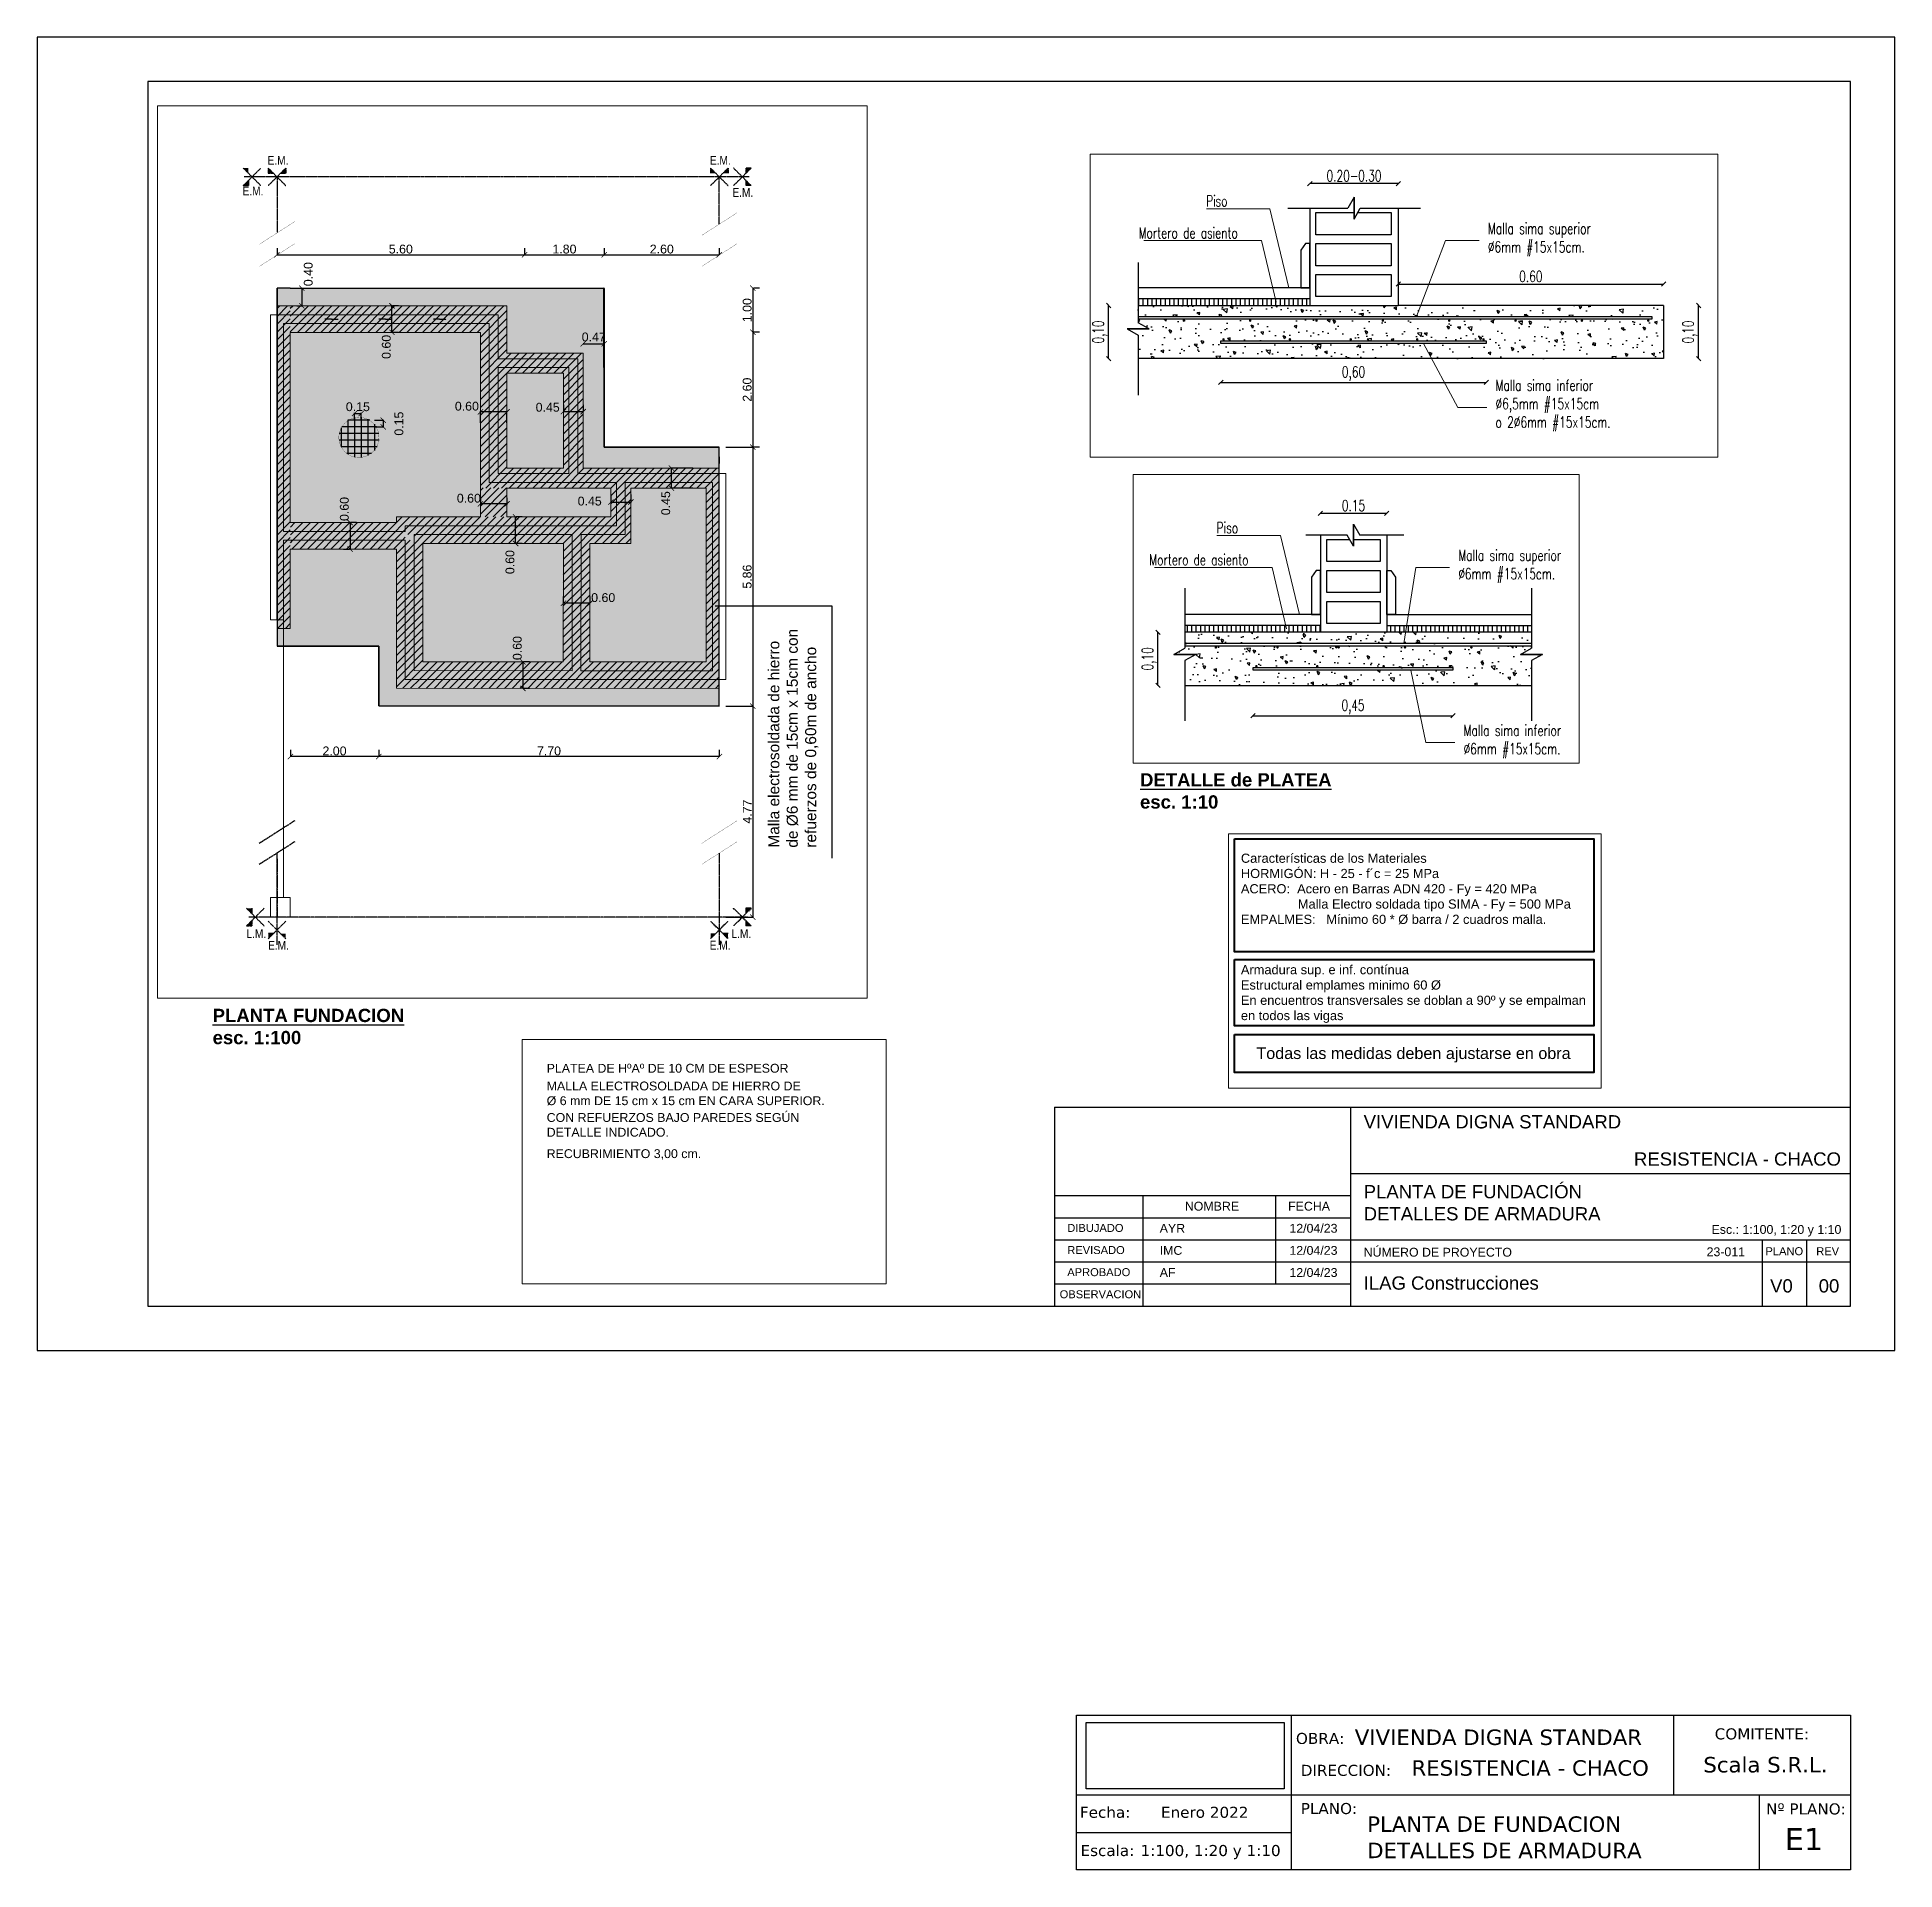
# Paper-space layout 'PL E1 PLATEA' of a CAD drawing. Header units: millimetres. Extents: x -18 to 402, y -121 to 294.
# The model-space entities are those that its viewports show. They can reach past a viewport. Long polylines and large blocks are cut down to what shows.
import ezdxf
from ezdxf import colors
from ezdxf.entities.mleader import LeaderData, LeaderLine
from ezdxf.enums import TextEntityAlignment as Align
from ezdxf.math import Vec2, Vec3

# ---------------------------------------------------------------- set-up
doc = ezdxf.new("R2010")
doc.units = ezdxf.units.MM
doc.header["$LTSCALE"] = 0.1
doc.header["$MEASUREMENT"] = 0
doc.header["$PDMODE"] = 3
doc.header["$PDSIZE"] = 0.1
for name, pattern in [('ACAD_ISO02W100', [15, 12, -3]), ('ACAD_ISO04W100', [30, 24, -3, 0, -3]), ('ACAD_ISO10W100', [18, 12, -3, 0, -3])]:
    doc.linetypes.add(name, pattern=pattern)
doc.layers.get('DEFPOINTS').update_dxf_attribs({"color": 1})
for name, color, linetype, lineweight in [('00-COTAS', 1, 'Continuous', 9), ('17.Sombras', 8, 'Continuous', 5), ('CONT_MURO', 3, 'Continuous', 0), ('MURO BAJO', 4, 'Continuous', 13), ('referencias', 1, 'Continuous', 5), ('SOMBRA', 1, 'Continuous', 0)]:
    doc.layers.add(name, color=color, linetype=linetype, lineweight=lineweight)
for name, color, linetype in [('00-muros-a', 2, 'Continuous'), ('00-texto', 3, 'Continuous'), ('11.Ejes', 1, 'ACAD_ISO04W100'), ('armadura', 10, 'Continuous'), ('CONT_PLATEA', 4, 'Continuous'), ('CORTE-3', 3, 'Continuous'), ('corte2', 2, 'Continuous'), ('corte5', 5, 'Continuous'), ('Cuadro de rotulación', 7, 'Continuous'), ('EJES', 6, 'Continuous'), ('FUNDACIONES-COTAS', 3, 'Continuous'), ('FUNDACIONES-TEXTOS', 2, 'Continuous'), ('LADRILLOS', 3, 'Continuous'), ('Logo', 250, 'Continuous'), ('MARCO DE CARATULA', 7, 'Continuous'), ('MARCO DE HOJA', 7, 'Continuous'), ('POLILINEA SUP', 150, 'Continuous'), ('recuadro', 18, 'Continuous'), ('TEXTO', 2, 'Continuous'), ('Textos', 2, 'Continuous'), ('TRAMAS', 8, 'Continuous'), ('vigas de encadenado', 2, 'Continuous')]:
    doc.layers.add(name, color=color, linetype=linetype)
doc.styles.add('ARIAL', font='arial.ttf', dxfattribs={"height": 0.18})
doc.styles.add('Arial20', font='arial.ttf', dxfattribs={"height": 0.2})
doc.styles.add('Arial_1', font='arial.ttf', dxfattribs={"height": 1.8})
doc.styles.add('Arial_2', font='arial.ttf', dxfattribs={"height": 3})
doc.styles.add('COTAS', font='ROMANS.shx', dxfattribs={"width": 0.7})
doc.styles.add('Verdana', font='verdana.ttf')
doc.dimstyles.new('COTA-1-100', dxfattribs={"dimtxt": 0.2, "dimasz": 0.12, "dimexe": 0.012, "dimexo": 0.15, "dimgap": 0.025, "dimtad": 1, "dimzin": 0, "dimdsep": 46, "dimtxsty": 'Arial20', "dimblk1": 'ARCHTICK', "dimblk2": 'ARCHTICK', "dimsah": 1, "dimcen": 0.09, "dimclrd": 256, "dimclre": 256, "dimclrt": 256, "dimazin": 0, "dimtfac": 1, "dimtofl": 0, "dimtmove": 2, "dimatfit": 3, "dimldrblk": 'ARCHTICK', "dimfxl": 1, "dimtolj": 1, "dimtzin": 0, "dimarcsym": 0})
doc.dimstyles.new('COTA-20', dxfattribs={"dimscale": 1.75, "dimtxt": 0.015, "dimasz": 0.004, "dimexe": 0.08, "dimexo": 0.1, "dimgap": 0.005, "dimtad": 1, "dimzin": 0, "dimdsep": 46, "dimtxsty": 'COTAS', "dimblk": 'DOT', "dimcen": 0.1, "dimse1": 1, "dimse2": 1, "dimclrd": 256, "dimclre": 256, "dimclrt": 256, "dimadec": 0, "dimazin": 0, "dimtfac": 1, "dimtix": 1, "dimtmove": 2, "dimatfit": 3, "dimldrblk": 'DOT', "dimfxl": 0, "dimtolj": 1, "dimtzin": 0, "dimarcsym": 0})
picture_1 = doc.add_image_def('image1.jpg', size_in_pixel=(756, 253))
pattern_1 = [(140, (-18.979884, 46.759826), (0.006275213, 0.071726018), [0.0075, -0.0825]), (85, (-18.979884, 46.759826), (-0.075219213, -0.013875133), [0.006, -0.066]), (190.451444, (-18.97936, 46.7658), (-0.068943999, 0.057850885), [0.00637402, -0.070114211]), (136.1842, (-18.99988, 46.75983), (0.016551928, 0.106724133), [0.01125, -0.12375]), (186.635635, (-18.9985, 46.76872), (-0.09741186, 0.093466195), [0.009561034, -0.105171376]), (81.184164, (-18.99988, 46.75983), (-0.09741186, 0.093466195), [0.009, -0.099]), (111, (-18.994884, 46.769826), (0.040261889, 0.059690705), [0.0075, -0.0825]), (56, (-18.994884, 46.769826), (-0.072515005, 0.024331533), [0.006, -0.066]), (161.451445, (-18.99153, 46.7748), (-0.032253115, 0.084022238), [0.006374019, -0.070114211]), (127.5, (-18.979884, 46.759826), (-0.0332893854, 0.0012159855), [0, -0.0652, 0, -0.067, 0, -0.06625]), (97.5, (-18.979884, 46.759826), (-0.039441171, 0.0263069537), [0, -0.0382, 0, -0.0637, 0, -0.02525]), (57.5, (-18.979884, 46.737526), (0.0022554872, 0.0533822436), [0, -0.025, 0, -0.078, 0, -0.1035]), (47.5, (-18.979884, 46.727526), (-0.010010498, 0.058318617), [0, -0.0325, 0, -0.0518, 0, -0.0735])]

psp = doc.layouts.new('PL E1 PLATEA')

# ---------------------------------------------------------------- texts
at = {"char_height": 3, "width": 113.6727, "attachment_point": 2}
for s, insert in [('\\pxql,t53;{\\fArial|b1|i0|c0|p34;\\LDETALLE de PLATEA\\P\\lesc. 1:10}', (287.91, 127.24)), ('\\pxql,t53;{\\fArial|b1|i0|c0|p34;\\LPLANTA FUNDACION\\P\\lesc. 1:100}', (78.24, 73.95))]:
    psp.add_mtext(s, dxfattribs=dict(at, insert=insert))
at = {"layer": '00-texto', "color": 250, "style": 'Verdana'}
psp.add_text('E1', height=5, dxfattribs=at).set_placement((376.83, -116.33))
at = {"layer": 'Cuadro de rotulación', "color": 250, "style": 'Verdana'}
for s, p in [('OBRA:', (266.33, -92.31)), ('COMITENTE:', (361.01, -91.28)), ('DIRECCION:', (267.42, -99.53)), ('PLANO:', (267.42, -108.16)), ('Nº PLANO:', (372.62, -108.25))]:
    psp.add_text(s, height=2.5, dxfattribs=at).set_placement(p)
for s, height, p in [('VIVIENDA DIGNA STANDAR', 3.5, (279.63, -90.79)), ('RESISTENCIA - CHACO', 3.5, (292.46, -97.74)), ('Scala S.R.L.', 3.5, (358.44, -97)), ('Fecha:', 2.5, (217.49, -107.76)), ('PLANTA DE FUNDACION', 3.5, (282.44, -110.44)), ('Escala:', 2.5, (217.63, -116.41)), ('DETALLES DE ARMADURA', 3.5, (282.44, -116.39))]:
    psp.add_text(s, height=height, dxfattribs=at).set_placement(p, align=Align.MIDDLE_LEFT)
for s, p in [('Enero 2022', (245.7, -107.76)), ('1:100, 1:20 y 1:10', (247.03, -116.41))]:
    psp.add_text(s, height=2.5, dxfattribs=at).set_placement(p, align=Align.MIDDLE_CENTER)
at = {"layer": 'Cuadro de rotulación', "lineweight": 9, "attachment_point": 1}
for s, insert, char_height, width, style in [('VIVIENDA DIGNA STANDARD', (281.64, 49.9), 3, 123.2995, 'Arial_2'), ('RESISTENCIA - CHACO', (342.75, 41.48), 3, 100.656, 'Arial_2'), ('PLANTA DE FUNDACIÓN\\PDETALLES DE ARMADURA', (281.64, 34.09), 3, 113.3243, 'Arial_2'), ('NOMBRE', (241.21, 30.31), 2, 41.2067, 'ARIAL'), ('FECHA', (264.56, 30.31), 2, 41.2067, 'ARIAL'), ('DIBUJADO', (214.63, 25.29), 1.8, 41.2067, 'Arial_1'), ('AYR', (235.53, 25.31), 2, 41.2067, 'ARIAL'), ('12/04/23', (264.85, 25.31), 2, 41.2067, 'ARIAL'), ('Esc.: 1:100, 1:20 y 1:10', (360.29, 25.05), 2, 33.3371, 'ARIAL'), ('REVISADO', (214.63, 20.29), 1.8, 41.2067, 'Arial_1'), ('IMC', (235.53, 20.31), 2, 41.2067, 'ARIAL'), ('12/04/23', (264.85, 20.31), 2, 41.2067, 'ARIAL'), ('NÚMERO DE PROYECTO', (281.64, 19.9), 2, 41.2067, 'ARIAL'), ('23-011', (359.17, 20), 2, 31.2658, 'ARIAL'), ('PLANO', (372.48, 20.03), 1.8, 10.1814, 'Arial_1'), ('REV', (383.96, 20.03), 1.8, 6.173, 'Arial_1'), ('APROBADO', (214.63, 15.29), 1.8, 41.2067, 'Arial_1'), ('AF', (235.53, 15.31), 2, 41.2067, 'ARIAL'), ('12/04/23', (264.85, 15.31), 2, 41.2067, 'ARIAL'), ('ILAG Construcciones', (281.64, 13.43), 3, 63.3288, 'Arial_2'), ('V0', (373.53, 12.79), 3, 8.2574, 'Arial_2'), ('00', (384.52, 12.79), 3, 8.2574, 'Arial_2'), ('OBSERVACION', (212.91, 10.29), 1.8, 41.2067, 'Arial_1')]:
    psp.add_mtext(s, dxfattribs=dict(at, insert=insert, char_height=char_height, width=width, style=style))

msp = doc.modelspace()

# ---------------------------------------------------------------- texts
at = {"layer": '11.Ejes', "lineweight": 40, "char_height": 0.2, "width": 1.294531}
for s, insert, attachment_point in [('{\\fArial Narrow|b0|i0|c0|p34;L.M.}', (241.5786, 134.6453), 8), ('{\\fArial Narrow|b0|i0|c0|p34;E.M.}', (241.0995, 134.5817), 2)]:
    msp.add_mtext(s, dxfattribs=dict(at, insert=insert, attachment_point=attachment_point))
at = {"layer": 'EJES', "linetype": 'ACAD_ISO10W100', "ltscale": 0.6, "char_height": 0.2, "width": 1.294531}
for s, insert, attachment_point in [('{\\fArial Narrow|b0|i0|c0|p34;E.M.}', (231.1042, 152.3326), 2), ('{\\fArial Narrow|b0|i0|c0|p34;E.M.}', (241.1042, 152.3326), 2), ('{\\fArial Narrow|b0|i0|c0|p34;E.M.}', (230.5382, 151.6403), 2), ('{\\fArial Narrow|b0|i0|c0|p34;E.M.}', (241.6127, 151.6075), 2), ('{\\fArial Narrow|b0|i0|c0|p34;L.M.}', (230.6133, 134.6453), 8), ('{\\fArial Narrow|b0|i0|c0|p34;E.M.}', (231.1145, 134.5789), 2)]:
    msp.add_mtext(s, dxfattribs=dict(at, insert=insert, attachment_point=attachment_point))
at = {"layer": 'FUNDACIONES-TEXTOS', "insert": (242.1879, 142.4929), "char_height": 0.25, "width": 5.804333, "attachment_point": 3, "rotation": 90}
msp.add_mtext('\\pxql;{\\fArial|b0|i0|c0|p34;Malla electrosoldada de hierro \\Pde %%C6 mm de 15cm x 15cm con \\Prefuerzos de 0,60m de ancho }', dxfattribs=at)
at = {"layer": 'TEXTO', "char_height": 0.2, "attachment_point": 1}
for s, insert, width in [('{\\fArial|b0|i0|c0|p34;PLATEA DE HºAº DE 10 CM DE ESPESOR}', (232.2368, 132.9132), 9.843168), ('\\pxql;{\\fArial|b0|i0|c0|p34;MALLA ELECTROSOLDADA DE HIERRO DE \\P%%C 6 mm DE 15 cm x 15 cm EN CARA SUPERIOR.}', (232.2368, 132.5124), 8.09787), ('\\pxql;{\\fArial|b0|i0|c0|p34;CON REFUERZOS BAJO PAREDES SEGÚN DETALLE INDICADO.}', (232.2368, 131.7996), 6.566897), ('\\pxql;{\\fArial|b0|i0|c0|p34;RECUBRIMIENTO 3,00 cm.}', (232.2368, 130.9818), 8.09787)]:
    msp.add_mtext(s, dxfattribs=dict(at, insert=insert, width=width))
at = {"layer": 'Textos', "linetype": 'Continuous', "style": 'ARIAL'}
msp.add_text('Todas las medidas deben ajustarse en obra', height=0.26145, dxfattribs=at).set_placement((421.2811, 140.7445))
at = {"layer": 'Textos', "char_height": 0.207319, "width": 7.8599, "attachment_point": 1, "style": 'ARIAL'}
for s, insert in [('Características de los Materiales\\PHORMIGÓN: H - 25 - f´c = 25 MPa\\PACERO:  Acero en Barras ADN 420 - Fy = 420 MPa \\P                Malla Electro soldada tipo SIMA - Fy = 500 MPa\\PEMPALMES:   Mínimo 60 * %%C barra / 2 cuadros malla.', (420.9316, 145.3896)), ('Armadura sup. e inf. contínua\\PEstructural emplames minimo 60 %%C\\PEn encuentros transversales se doblan a 90º y se empalman en todos las vigas', (420.9316, 142.8682))]:
    msp.add_mtext(s, dxfattribs=dict(at, insert=insert))

# ---------------------------------------------------------------- blocks, each defined once
blk = doc.blocks.new('_Oblique')
at = {"color": 0, "linetype": 'ByBlock', "lineweight": -2}
blk.add_line((-0.5, -0.5), (0.5, 0.5), dxfattribs=at)
blk = doc.blocks.new('*D16')
at = {"layer": '00-COTAS', "lineweight": -2, "transparency": 16777216}
blk.add_line((210.6959, 184.6176), (210.6959, 184.7376), dxfattribs=at)
at = {"layer": 'DEFPOINTS', "color": 0, "transparency": 16777216}
for p in [(210.6168, 184.7376), (210.6959, 184.7376), (210.6168, 184.6176)]:
    blk.add_point(p, dxfattribs=at)
at = {"layer": '00-COTAS', "lineweight": -2, "transparency": 16777216, "xscale": 0.01, "yscale": 0.01, "zscale": 0.01}
for p, rotation in [((210.6959, 184.7376), 90), ((210.6959, 184.6176), 270)]:
    blk.add_blockref('_Oblique', p, dxfattribs=dict(at, rotation=rotation))
at = {"layer": '00-COTAS', "transparency": 16777216, "insert": (210.676, 184.6776), "char_height": 0.025, "attachment_point": 5, "rotation": 90, "style": 'COTAS'}
blk.add_mtext('\\A1;0,10', dxfattribs=at)
blk = doc.blocks.new('_Dot')
at = {"color": 0, "linetype": 'ByBlock', "lineweight": -2}
blk.add_line((-0.5, 0), (-1, 0), dxfattribs=at)
at = {"color": 0, "linetype": 'ByBlock', "const_width": 0.5}
blk.add_lwpolyline([(-0.25, 0, 1), (0.25, 0, 1)], format="xyb", close=True, dxfattribs=at)
blk = doc.blocks.new('*D13')
at = {"layer": '00-COTAS', "lineweight": -2, "transparency": 16777216}
blk.add_line((210.0168, 184.786), (210.6168, 184.786), dxfattribs=at)
at = {"layer": 'DEFPOINTS', "color": 0, "transparency": 16777216}
for p in [(210.6168, 184.786), (210.0168, 184.7394), (210.6168, 184.6394)]:
    blk.add_point(p, dxfattribs=at)
at = {"layer": '00-COTAS', "lineweight": -2, "transparency": 16777216, "xscale": 0.01, "yscale": 0.01, "zscale": 0.01, "rotation": 180}
blk.add_blockref('_Oblique', (210.0168, 184.786), dxfattribs=at)
at = {"layer": '00-COTAS', "lineweight": -2, "transparency": 16777216, "xscale": 0.01, "yscale": 0.01, "zscale": 0.01}
blk.add_blockref('_Oblique', (210.6168, 184.786), dxfattribs=at)
at = {"layer": '00-COTAS', "transparency": 16777216, "insert": (210.3168, 184.8035), "char_height": 0.025, "attachment_point": 5, "style": 'COTAS'}
blk.add_mtext('\\A1;0.60', dxfattribs=at)
blk = doc.blocks.new('_None')
blk = doc.blocks.new('*D14')
at = {"layer": '00-COTAS', "lineweight": -2, "transparency": 16777216}
blk.add_line((211.7786, 184.5489), (212.2304, 184.5489), dxfattribs=at)
at = {"layer": 'DEFPOINTS', "color": 0, "transparency": 16777216}
for p in [(211.7786, 184.6676), (212.2304, 184.6676), (212.2304, 184.5489)]:
    blk.add_point(p, dxfattribs=at)
at = {"layer": '00-COTAS', "lineweight": -2, "transparency": 16777216, "xscale": 0.01, "yscale": 0.01, "zscale": 0.01, "rotation": 180}
blk.add_blockref('_Oblique', (211.7786, 184.5489), dxfattribs=at)
at = {"layer": '00-COTAS', "lineweight": -2, "transparency": 16777216, "xscale": 0.01, "yscale": 0.01, "zscale": 0.01}
blk.add_blockref('_Oblique', (212.2304, 184.5489), dxfattribs=at)
at = {"layer": '00-COTAS', "transparency": 16777216, "insert": (212.0045, 184.5688), "char_height": 0.025, "attachment_point": 5, "style": 'COTAS'}
blk.add_mtext('\\A1;0,45', dxfattribs=at)
blk = doc.blocks.new('*D12')
at = {"layer": '00-COTAS', "lineweight": -2, "transparency": 16777216}
blk.add_line((209.362, 184.6176), (209.362, 184.7376), dxfattribs=at)
at = {"layer": 'DEFPOINTS', "color": 0, "transparency": 16777216}
for p in [(209.362, 184.7376), (209.429, 184.7376), (209.429, 184.6176)]:
    blk.add_point(p, dxfattribs=at)
at = {"layer": '00-COTAS', "lineweight": -2, "transparency": 16777216, "xscale": 0.01, "yscale": 0.01, "zscale": 0.01}
for p, rotation in [((209.362, 184.7376), 90), ((209.362, 184.6176), 270)]:
    blk.add_blockref('_Oblique', p, dxfattribs=dict(at, rotation=rotation))
at = {"layer": '00-COTAS', "transparency": 16777216, "insert": (209.3421, 184.6776), "char_height": 0.025, "attachment_point": 5, "rotation": 90, "style": 'COTAS'}
blk.add_mtext('\\A1;0,10', dxfattribs=at)
blk = doc.blocks.new('*D6')
at = {"layer": '00-COTAS', "lineweight": -2, "transparency": 16777216}
blk.add_line((211.5636, 184.6176), (211.5636, 184.7376), dxfattribs=at)
at = {"layer": 'DEFPOINTS', "color": 0, "transparency": 16777216}
for p in [(211.5636, 184.7376), (211.6306, 184.7376), (211.6306, 184.6176)]:
    blk.add_point(p, dxfattribs=at)
at = {"layer": '00-COTAS', "lineweight": -2, "transparency": 16777216, "xscale": 0.01, "yscale": 0.01, "zscale": 0.01}
for p, rotation in [((211.5636, 184.7376), 90), ((211.5636, 184.6176), 270)]:
    blk.add_blockref('_Oblique', p, dxfattribs=dict(at, rotation=rotation))
at = {"layer": '00-COTAS', "transparency": 16777216, "insert": (211.5437, 184.6776), "char_height": 0.025, "attachment_point": 5, "rotation": 90, "style": 'COTAS'}
blk.add_mtext('\\A1;0,10', dxfattribs=at)
blk = doc.blocks.new('*D8')
at = {"layer": '00-COTAS', "lineweight": -2, "transparency": 16777216}
blk.add_line((210.0168, 185.0133), (209.8168, 185.0133), dxfattribs=at)
at = {"layer": 'DEFPOINTS', "color": 0, "transparency": 16777216}
for p in [(209.8168, 185.0133), (209.8168, 184.9578), (210.0168, 184.9578)]:
    blk.add_point(p, dxfattribs=at)
at = {"layer": '00-COTAS', "lineweight": -2, "transparency": 16777216, "xscale": 0.01, "yscale": 0.01, "zscale": 0.01, "rotation": 180}
blk.add_blockref('_Oblique', (209.8168, 185.0133), dxfattribs=at)
at = {"layer": '00-COTAS', "lineweight": -2, "transparency": 16777216, "xscale": 0.01, "yscale": 0.01, "zscale": 0.01}
blk.add_blockref('_Oblique', (210.0168, 185.0133), dxfattribs=at)
at = {"layer": '00-COTAS', "transparency": 16777216, "insert": (209.9168, 185.0308), "char_height": 0.025, "attachment_point": 5, "style": 'COTAS'}
blk.add_mtext('\\A1;0.20-0.30', dxfattribs=at)
blk = doc.blocks.new('*D9')
at = {"layer": '00-COTAS', "lineweight": -2, "transparency": 16777216}
blk.add_line((211.9307, 185.0067), (212.0807, 185.0067), dxfattribs=at)
at = {"layer": 'DEFPOINTS', "color": 0, "transparency": 16777216}
for p in [(212.0807, 185.0067), (211.9307, 184.9574), (212.0807, 184.9574)]:
    blk.add_point(p, dxfattribs=at)
at = {"layer": '00-COTAS', "lineweight": -2, "transparency": 16777216, "xscale": 0.01, "yscale": 0.01, "zscale": 0.01, "rotation": 180}
blk.add_blockref('_Oblique', (211.9307, 185.0067), dxfattribs=at)
at = {"layer": '00-COTAS', "lineweight": -2, "transparency": 16777216, "xscale": 0.01, "yscale": 0.01, "zscale": 0.01}
blk.add_blockref('_Oblique', (212.0807, 185.0067), dxfattribs=at)
at = {"layer": '00-COTAS', "transparency": 16777216, "insert": (212.0057, 185.0242), "char_height": 0.025, "attachment_point": 5, "style": 'COTAS'}
blk.add_mtext('\\A1;0.15', dxfattribs=at)
blk = doc.blocks.new('*D11')
at = {"layer": '00-COTAS', "lineweight": -2, "transparency": 16777216}
blk.add_line((209.6157, 184.5637), (210.2157, 184.5637), dxfattribs=at)
at = {"layer": 'DEFPOINTS', "color": 0, "transparency": 16777216}
for p in [(209.6157, 184.6676), (210.2157, 184.6676), (210.2157, 184.5637)]:
    blk.add_point(p, dxfattribs=at)
at = {"layer": '00-COTAS', "lineweight": -2, "transparency": 16777216, "xscale": 0.01, "yscale": 0.01, "zscale": 0.01, "rotation": 180}
blk.add_blockref('_Oblique', (209.6157, 184.5637), dxfattribs=at)
at = {"layer": '00-COTAS', "lineweight": -2, "transparency": 16777216, "xscale": 0.01, "yscale": 0.01, "zscale": 0.01}
blk.add_blockref('_Oblique', (210.2157, 184.5637), dxfattribs=at)
at = {"layer": '00-COTAS', "transparency": 16777216, "insert": (209.9157, 184.5836), "char_height": 0.025, "attachment_point": 5, "style": 'COTAS'}
blk.add_mtext('\\A1;0,60', dxfattribs=at)
blk = doc.blocks.new('_ARCHTICK')
at = {"color": 0, "linetype": 'ByBlock', "const_width": 0.15}
blk.add_lwpolyline([(-0.5, -0.5), (0.5, 0.5)], dxfattribs=at)
blk = doc.blocks.new('*D42')
at = {"layer": 'DEFPOINTS', "color": 0, "transparency": 16777216}
for p in [(231.0811, 150.0978), (236.6802, 150.0978), (236.6802, 150.0978)]:
    blk.add_point(p, dxfattribs=at)
at = {"layer": 'FUNDACIONES-COTAS', "lineweight": -2, "transparency": 16777216}
for p, q in [((231.0811, 150.2478), (231.0811, 150.1098)), ((236.6802, 150.2478), (236.6802, 150.1098)), ((231.0811, 150.0978), (236.6802, 150.0978))]:
    blk.add_line(p, q, dxfattribs=at)
at = {"layer": 'FUNDACIONES-COTAS', "lineweight": -2, "transparency": 16777216, "xscale": 0.12, "yscale": 0.12, "zscale": 0.12, "rotation": 180}
blk.add_blockref('_ARCHTICK', (231.0811, 150.0978), dxfattribs=at)
at = {"layer": 'FUNDACIONES-COTAS', "lineweight": -2, "transparency": 16777216, "xscale": 0.12, "yscale": 0.12, "zscale": 0.12}
blk.add_blockref('_ARCHTICK', (236.6802, 150.0978), dxfattribs=at)
at = {"layer": 'FUNDACIONES-COTAS', "transparency": 16777216, "insert": (233.8806, 150.2249), "char_height": 0.2, "attachment_point": 5, "style": 'Arial20'}
blk.add_mtext('\\A1;5.60', dxfattribs=at)
blk = doc.blocks.new('*D43')
at = {"layer": 'DEFPOINTS', "color": 0, "transparency": 16777216}
for p in [(236.6802, 150.0978), (238.4801, 150.0978), (238.4801, 150.0978)]:
    blk.add_point(p, dxfattribs=at)
at = {"layer": 'FUNDACIONES-COTAS', "lineweight": -2, "transparency": 16777216}
for p, q in [((236.6802, 150.2478), (236.6802, 150.1098)), ((238.4801, 150.2478), (238.4801, 150.1098)), ((236.6802, 150.0978), (238.4801, 150.0978))]:
    blk.add_line(p, q, dxfattribs=at)
at = {"layer": 'FUNDACIONES-COTAS', "lineweight": -2, "transparency": 16777216, "xscale": 0.12, "yscale": 0.12, "zscale": 0.12, "rotation": 180}
blk.add_blockref('_ARCHTICK', (236.6802, 150.0978), dxfattribs=at)
at = {"layer": 'FUNDACIONES-COTAS', "lineweight": -2, "transparency": 16777216, "xscale": 0.12, "yscale": 0.12, "zscale": 0.12}
blk.add_blockref('_ARCHTICK', (238.4801, 150.0978), dxfattribs=at)
at = {"layer": 'FUNDACIONES-COTAS', "transparency": 16777216, "insert": (237.5801, 150.2249), "char_height": 0.2, "attachment_point": 5, "style": 'Arial20'}
blk.add_mtext('\\A1;1.80', dxfattribs=at)
blk = doc.blocks.new('*D44')
at = {"layer": 'DEFPOINTS', "color": 0, "transparency": 16777216}
for p in [(238.4801, 150.0978), (241.0811, 150.0978), (241.0811, 150.0978)]:
    blk.add_point(p, dxfattribs=at)
at = {"layer": 'FUNDACIONES-COTAS', "lineweight": -2, "transparency": 16777216}
for p, q in [((238.4801, 150.2478), (238.4801, 150.1098)), ((241.0811, 150.2478), (241.0811, 150.1098)), ((238.4801, 150.0978), (241.0811, 150.0978))]:
    blk.add_line(p, q, dxfattribs=at)
at = {"layer": 'FUNDACIONES-COTAS', "lineweight": -2, "transparency": 16777216, "xscale": 0.12, "yscale": 0.12, "zscale": 0.12, "rotation": 180}
blk.add_blockref('_ARCHTICK', (238.4801, 150.0978), dxfattribs=at)
at = {"layer": 'FUNDACIONES-COTAS', "lineweight": -2, "transparency": 16777216, "xscale": 0.12, "yscale": 0.12, "zscale": 0.12}
blk.add_blockref('_ARCHTICK', (241.0811, 150.0978), dxfattribs=at)
at = {"layer": 'FUNDACIONES-COTAS', "transparency": 16777216, "insert": (239.7806, 150.2249), "char_height": 0.2, "attachment_point": 5, "style": 'Arial20'}
blk.add_mtext('\\A1;2.60', dxfattribs=at)
blk = doc.blocks.new('*D45')
at = {"layer": 'DEFPOINTS', "color": 0, "transparency": 16777216}
for p in [(241.8386, 149.3425), (241.8386, 148.3457), (241.8386, 148.3457)]:
    blk.add_point(p, dxfattribs=at)
at = {"layer": 'FUNDACIONES-COTAS', "lineweight": -2, "transparency": 16777216}
for p, q in [((241.8386, 149.3425), (241.8386, 148.3457)), ((241.9886, 149.3425), (241.8506, 149.3425)), ((241.9886, 148.3457), (241.8506, 148.3457))]:
    blk.add_line(p, q, dxfattribs=at)
at = {"layer": 'FUNDACIONES-COTAS', "lineweight": -2, "transparency": 16777216, "xscale": 0.12, "yscale": 0.12, "zscale": 0.12}
for p, rotation in [((241.8386, 149.3425), 90), ((241.8386, 148.3457), 270)]:
    blk.add_blockref('_ARCHTICK', p, dxfattribs=dict(at, rotation=rotation))
at = {"layer": 'FUNDACIONES-COTAS', "transparency": 16777216, "insert": (241.7115, 148.8441), "char_height": 0.2, "attachment_point": 5, "rotation": 90, "style": 'Arial20'}
blk.add_mtext('\\A1;1.00', dxfattribs=at)
blk = doc.blocks.new('*D46')
at = {"layer": 'DEFPOINTS', "color": 0, "transparency": 16777216}
for p in [(241.8386, 148.3457), (241.8386, 145.7473), (241.8386, 145.7473)]:
    blk.add_point(p, dxfattribs=at)
at = {"layer": 'FUNDACIONES-COTAS', "lineweight": -2, "transparency": 16777216}
for p, q in [((241.8386, 148.3457), (241.8386, 145.7473)), ((241.9886, 148.3457), (241.8506, 148.3457)), ((241.9886, 145.7473), (241.8506, 145.7473))]:
    blk.add_line(p, q, dxfattribs=at)
at = {"layer": 'FUNDACIONES-COTAS', "lineweight": -2, "transparency": 16777216, "xscale": 0.12, "yscale": 0.12, "zscale": 0.12}
for p, rotation in [((241.8386, 148.3457), 90), ((241.8386, 145.7473), 270)]:
    blk.add_blockref('_ARCHTICK', p, dxfattribs=dict(at, rotation=rotation))
at = {"layer": 'FUNDACIONES-COTAS', "transparency": 16777216, "insert": (241.7115, 147.0465), "char_height": 0.2, "attachment_point": 5, "rotation": 90, "style": 'Arial20'}
blk.add_mtext('\\A1;2.60', dxfattribs=at)
blk = doc.blocks.new('*D55')
at = {"layer": 'DEFPOINTS', "color": 0, "transparency": 16777216}
for p in [(241.0811, 145.7473), (241.0811, 139.889), (241.8386, 139.889)]:
    blk.add_point(p, dxfattribs=at)
at = {"layer": 'FUNDACIONES-COTAS', "lineweight": -2, "transparency": 16777216}
for p, q in [((241.2311, 145.7473), (241.8506, 145.7473)), ((241.8386, 145.7473), (241.8386, 139.889)), ((241.2311, 139.889), (241.8506, 139.889))]:
    blk.add_line(p, q, dxfattribs=at)
at = {"layer": 'FUNDACIONES-COTAS', "lineweight": -2, "transparency": 16777216, "xscale": 0.12, "yscale": 0.12, "zscale": 0.12}
for p, rotation in [((241.8386, 145.7473), 90), ((241.8386, 139.889), 270)]:
    blk.add_blockref('_ARCHTICK', p, dxfattribs=dict(at, rotation=rotation))
at = {"layer": 'FUNDACIONES-COTAS', "transparency": 16777216, "insert": (241.7115, 142.8181), "char_height": 0.2, "attachment_point": 5, "rotation": 90, "style": 'Arial20'}
blk.add_mtext('\\A1;5.86', dxfattribs=at)
blk = doc.blocks.new('*D56')
at = {"layer": 'DEFPOINTS', "color": 0, "transparency": 16777216}
for p in [(232.9843, 146.5083), (232.8343, 146.2033), (232.9843, 146.2033)]:
    blk.add_point(p, dxfattribs=at)
at = {"layer": 'FUNDACIONES-COTAS', "lineweight": -2, "transparency": 16777216}
for p, q in [((232.8343, 146.3533), (232.8343, 146.5203)), ((232.8343, 146.5083), (232.9843, 146.5083)), ((232.9843, 146.3533), (232.9843, 146.5203))]:
    blk.add_line(p, q, dxfattribs=at)
at = {"layer": 'FUNDACIONES-COTAS', "lineweight": -2, "transparency": 16777216, "xscale": 0.12, "yscale": 0.12, "zscale": 0.12, "rotation": 180}
blk.add_blockref('_ARCHTICK', (232.8343, 146.5083), dxfattribs=at)
at = {"layer": 'FUNDACIONES-COTAS', "lineweight": -2, "transparency": 16777216, "xscale": 0.12, "yscale": 0.12, "zscale": 0.12}
blk.add_blockref('_ARCHTICK', (232.9843, 146.5083), dxfattribs=at)
at = {"layer": 'FUNDACIONES-COTAS', "transparency": 16777216, "insert": (232.9093, 146.6599), "char_height": 0.2, "attachment_point": 5, "style": 'Arial20'}
blk.add_mtext('\\A1;0.15', dxfattribs=at)
blk = doc.blocks.new('*D57')
at = {"layer": 'DEFPOINTS', "color": 0, "transparency": 16777216}
for p in [(233.1343, 146.3533), (233.1343, 146.2033), (233.4826, 146.2033)]:
    blk.add_point(p, dxfattribs=at)
at = {"layer": 'FUNDACIONES-COTAS', "lineweight": -2, "transparency": 16777216}
for p, q in [((233.2843, 146.3533), (233.4946, 146.3533)), ((233.4826, 146.3533), (233.4826, 146.2033)), ((233.2843, 146.2033), (233.4946, 146.2033))]:
    blk.add_line(p, q, dxfattribs=at)
at = {"layer": 'FUNDACIONES-COTAS', "lineweight": -2, "transparency": 16777216, "xscale": 0.12, "yscale": 0.12, "zscale": 0.12}
for p, rotation in [((233.4826, 146.3533), 90), ((233.4826, 146.2033), 270)]:
    blk.add_blockref('_ARCHTICK', p, dxfattribs=dict(at, rotation=rotation))
at = {"layer": 'FUNDACIONES-COTAS', "transparency": 16777216, "insert": (233.8384, 146.2783), "char_height": 0.2, "attachment_point": 5, "rotation": 90, "style": 'Arial20'}
blk.add_mtext('\\A1;0.15', dxfattribs=at)
blk = doc.blocks.new('*D47')
at = {"layer": 'DEFPOINTS', "color": 0, "transparency": 16777216}
for p in [(233.6804, 148.9425), (233.6804, 148.9425), (233.6804, 148.3425)]:
    blk.add_point(p, dxfattribs=at)
at = {"layer": 'FUNDACIONES-COTAS', "lineweight": -2, "transparency": 16777216}
for p, q in [((233.6804, 148.3425), (233.6804, 148.9425)), ((233.8304, 148.9425), (233.6924, 148.9425)), ((233.8304, 148.3425), (233.6924, 148.3425))]:
    blk.add_line(p, q, dxfattribs=at)
at = {"layer": 'FUNDACIONES-COTAS', "lineweight": -2, "transparency": 16777216, "xscale": 0.12, "yscale": 0.12, "zscale": 0.12}
for p, rotation in [((233.6804, 148.9425), 90), ((233.6804, 148.3425), 270)]:
    blk.add_blockref('_ARCHTICK', p, dxfattribs=dict(at, rotation=rotation))
at = {"layer": 'FUNDACIONES-COTAS', "transparency": 16777216, "insert": (233.5532, 148.0144), "char_height": 0.2, "attachment_point": 5, "rotation": 90, "style": 'Arial20'}
blk.add_mtext('\\A1;0.60', dxfattribs=at)
blk = doc.blocks.new('*D48')
at = {"layer": 'DEFPOINTS', "color": 0, "transparency": 16777216}
for p in [(235.6802, 146.545), (235.6802, 146.1482), (236.2802, 146.1482)]:
    blk.add_point(p, dxfattribs=at)
at = {"layer": 'FUNDACIONES-COTAS', "lineweight": -2, "transparency": 16777216}
for p, q in [((235.6802, 146.2982), (235.6802, 146.557)), ((236.2802, 146.545), (235.6802, 146.545)), ((236.2802, 146.2982), (236.2802, 146.557))]:
    blk.add_line(p, q, dxfattribs=at)
at = {"layer": 'FUNDACIONES-COTAS', "lineweight": -2, "transparency": 16777216, "xscale": 0.12, "yscale": 0.12, "zscale": 0.12, "rotation": 180}
blk.add_blockref('_ARCHTICK', (235.6802, 146.545), dxfattribs=at)
at = {"layer": 'FUNDACIONES-COTAS', "lineweight": -2, "transparency": 16777216, "xscale": 0.12, "yscale": 0.12, "zscale": 0.12}
blk.add_blockref('_ARCHTICK', (236.2802, 146.545), dxfattribs=at)
at = {"layer": 'FUNDACIONES-COTAS', "transparency": 16777216, "insert": (235.374, 146.6721), "char_height": 0.2, "attachment_point": 5, "style": 'Arial20'}
blk.add_mtext('\\A1;0.60', dxfattribs=at)
blk = doc.blocks.new('*D49')
at = {"layer": 'DEFPOINTS', "color": 0, "transparency": 16777216}
for p in [(236.4758, 144.1674), (236.4758, 144.1674), (236.4758, 143.5674)]:
    blk.add_point(p, dxfattribs=at)
at = {"layer": 'FUNDACIONES-COTAS', "lineweight": -2, "transparency": 16777216}
for p, q in [((236.4758, 143.5674), (236.4758, 144.1674)), ((236.6258, 144.1674), (236.4878, 144.1674)), ((236.6258, 143.5674), (236.4878, 143.5674))]:
    blk.add_line(p, q, dxfattribs=at)
at = {"layer": 'FUNDACIONES-COTAS', "lineweight": -2, "transparency": 16777216, "xscale": 0.12, "yscale": 0.12, "zscale": 0.12}
for p, rotation in [((236.4758, 144.1674), 90), ((236.4758, 143.5674), 270)]:
    blk.add_blockref('_ARCHTICK', p, dxfattribs=dict(at, rotation=rotation))
at = {"layer": 'FUNDACIONES-COTAS', "transparency": 16777216, "insert": (236.3487, 143.1468), "char_height": 0.2, "attachment_point": 5, "rotation": 90, "style": 'Arial20'}
blk.add_mtext('\\A1;0.60', dxfattribs=at)
blk = doc.blocks.new('*D50')
at = {"layer": 'DEFPOINTS', "color": 0, "transparency": 16777216}
for p in [(232.7315, 144.0425), (232.7315, 143.4425), (232.7315, 143.4425)]:
    blk.add_point(p, dxfattribs=at)
at = {"layer": 'FUNDACIONES-COTAS', "lineweight": -2, "transparency": 16777216}
for p, q in [((232.7315, 144.0425), (232.7315, 143.4425)), ((232.8815, 144.0425), (232.7435, 144.0425)), ((232.5815, 143.4425), (232.7195, 143.4425))]:
    blk.add_line(p, q, dxfattribs=at)
at = {"layer": 'FUNDACIONES-COTAS', "lineweight": -2, "transparency": 16777216, "xscale": 0.12, "yscale": 0.12, "zscale": 0.12}
for p, rotation in [((232.7315, 144.0425), 90), ((232.7315, 143.4425), 270)]:
    blk.add_blockref('_ARCHTICK', p, dxfattribs=dict(at, rotation=rotation))
at = {"layer": 'FUNDACIONES-COTAS', "transparency": 16777216, "insert": (232.6044, 144.3478), "char_height": 0.2, "attachment_point": 5, "rotation": 90, "style": 'Arial20'}
blk.add_mtext('\\A1;0.60', dxfattribs=at)
blk = doc.blocks.new('*D51')
at = {"layer": 'DEFPOINTS', "color": 0, "transparency": 16777216}
for p in [(233.3801, 138.7482), (233.3801, 138.7482), (241.0811, 138.7482)]:
    blk.add_point(p, dxfattribs=at)
at = {"layer": 'FUNDACIONES-COTAS', "lineweight": -2, "transparency": 16777216}
for p, q in [((233.3801, 138.8982), (233.3801, 138.7602)), ((241.0811, 138.8982), (241.0811, 138.7602)), ((241.0811, 138.7482), (233.3801, 138.7482))]:
    blk.add_line(p, q, dxfattribs=at)
at = {"layer": 'FUNDACIONES-COTAS', "lineweight": -2, "transparency": 16777216, "xscale": 0.12, "yscale": 0.12, "zscale": 0.12, "rotation": 180}
blk.add_blockref('_ARCHTICK', (233.3801, 138.7482), dxfattribs=at)
at = {"layer": 'FUNDACIONES-COTAS', "lineweight": -2, "transparency": 16777216, "xscale": 0.12, "yscale": 0.12, "zscale": 0.12}
blk.add_blockref('_ARCHTICK', (241.0811, 138.7482), dxfattribs=at)
at = {"layer": 'FUNDACIONES-COTAS', "transparency": 16777216, "insert": (237.2306, 138.8753), "char_height": 0.2, "attachment_point": 5, "style": 'Arial20'}
blk.add_mtext('\\A1;7.70', dxfattribs=at)
blk = doc.blocks.new('*D52')
at = {"layer": 'DEFPOINTS', "color": 0, "transparency": 16777216}
for p in [(231.3835, 138.7483), (231.3835, 138.7483), (233.3801, 138.7483)]:
    blk.add_point(p, dxfattribs=at)
at = {"layer": 'FUNDACIONES-COTAS', "lineweight": -2, "transparency": 16777216}
for p, q in [((231.3835, 138.8983), (231.3835, 138.7603)), ((233.3801, 138.8983), (233.3801, 138.7603)), ((233.3801, 138.7483), (231.3835, 138.7483))]:
    blk.add_line(p, q, dxfattribs=at)
at = {"layer": 'FUNDACIONES-COTAS', "lineweight": -2, "transparency": 16777216, "xscale": 0.12, "yscale": 0.12, "zscale": 0.12, "rotation": 180}
blk.add_blockref('_ARCHTICK', (231.3835, 138.7483), dxfattribs=at)
at = {"layer": 'FUNDACIONES-COTAS', "lineweight": -2, "transparency": 16777216, "xscale": 0.12, "yscale": 0.12, "zscale": 0.12}
blk.add_blockref('_ARCHTICK', (233.3801, 138.7483), dxfattribs=at)
at = {"layer": 'FUNDACIONES-COTAS', "transparency": 16777216, "insert": (232.3818, 138.8754), "char_height": 0.2, "attachment_point": 5, "style": 'Arial20'}
blk.add_mtext('\\A1;2.00', dxfattribs=at)
blk = doc.blocks.new('*D53')
at = {"layer": 'DEFPOINTS', "color": 0, "transparency": 16777216}
for p in [(236.6418, 140.8907), (236.6418, 140.2906), (236.6418, 140.2906)]:
    blk.add_point(p, dxfattribs=at)
at = {"layer": 'FUNDACIONES-COTAS', "lineweight": -2, "transparency": 16777216}
for p, q in [((236.6418, 140.8907), (236.6418, 140.2906)), ((236.7918, 140.8907), (236.6538, 140.8907)), ((236.7918, 140.2906), (236.6538, 140.2906))]:
    blk.add_line(p, q, dxfattribs=at)
at = {"layer": 'FUNDACIONES-COTAS', "lineweight": -2, "transparency": 16777216, "xscale": 0.12, "yscale": 0.12, "zscale": 0.12}
for p, rotation in [((236.6418, 140.8907), 90), ((236.6418, 140.2906), 270)]:
    blk.add_blockref('_ARCHTICK', p, dxfattribs=dict(at, rotation=rotation))
at = {"layer": 'FUNDACIONES-COTAS', "transparency": 16777216, "insert": (236.5147, 141.2027), "char_height": 0.2, "attachment_point": 5, "rotation": 90, "style": 'Arial20'}
blk.add_mtext('\\A1;0.60', dxfattribs=at)
blk = doc.blocks.new('*D54')
at = {"layer": 'DEFPOINTS', "color": 0, "transparency": 16777216}
for p in [(237.5543, 142.2156), (237.5543, 142.2156), (238.1537, 142.2156)]:
    blk.add_point(p, dxfattribs=at)
at = {"layer": 'FUNDACIONES-COTAS', "lineweight": -2, "transparency": 16777216}
for p, q in [((237.5543, 142.3656), (237.5543, 142.2276)), ((238.1537, 142.3656), (238.1537, 142.2276)), ((238.1537, 142.2156), (237.5543, 142.2156))]:
    blk.add_line(p, q, dxfattribs=at)
at = {"layer": 'FUNDACIONES-COTAS', "lineweight": -2, "transparency": 16777216, "xscale": 0.12, "yscale": 0.12, "zscale": 0.12, "rotation": 180}
blk.add_blockref('_ARCHTICK', (237.5543, 142.2156), dxfattribs=at)
at = {"layer": 'FUNDACIONES-COTAS', "lineweight": -2, "transparency": 16777216, "xscale": 0.12, "yscale": 0.12, "zscale": 0.12}
blk.add_blockref('_ARCHTICK', (238.1537, 142.2156), dxfattribs=at)
at = {"layer": 'FUNDACIONES-COTAS', "transparency": 16777216, "insert": (238.4565, 142.3427), "char_height": 0.2, "attachment_point": 5, "style": 'Arial20'}
blk.add_mtext('\\A1;0.60', dxfattribs=at)
blk = doc.blocks.new('*D62')
at = {"layer": 'DEFPOINTS', "color": 0, "transparency": 16777216}
for p in [(239.9976, 145.2725), (240.6311, 145.2725), (240.6311, 144.8225)]:
    blk.add_point(p, dxfattribs=at)
at = {"layer": 'FUNDACIONES-COTAS', "lineweight": -2, "transparency": 16777216}
for p, q in [((240.4811, 145.2725), (239.9856, 145.2725)), ((239.9976, 144.8225), (239.9976, 145.2725)), ((240.4811, 144.8225), (239.9856, 144.8225))]:
    blk.add_line(p, q, dxfattribs=at)
at = {"layer": 'FUNDACIONES-COTAS', "lineweight": -2, "transparency": 16777216, "xscale": 0.12, "yscale": 0.12, "zscale": 0.12}
for p, rotation in [((239.9976, 145.2725), 90), ((239.9976, 144.8225), 270)]:
    blk.add_blockref('_ARCHTICK', p, dxfattribs=dict(at, rotation=rotation))
at = {"layer": 'FUNDACIONES-COTAS', "transparency": 16777216, "insert": (239.8705, 144.479), "char_height": 0.2, "attachment_point": 5, "rotation": 90, "style": 'Arial20'}
blk.add_mtext('\\A1;0.45', dxfattribs=at)
blk = doc.blocks.new('*D63')
at = {"layer": 'DEFPOINTS', "color": 0, "transparency": 16777216}
for p in [(235.6802, 144.7475), (236.2802, 144.7475), (235.6802, 144.4638)]:
    blk.add_point(p, dxfattribs=at)
at = {"layer": 'FUNDACIONES-COTAS', "lineweight": -2, "transparency": 16777216}
for p, q in [((235.6802, 144.5975), (235.6802, 144.4518)), ((236.2802, 144.5975), (236.2802, 144.4518)), ((236.2802, 144.4638), (235.6802, 144.4638))]:
    blk.add_line(p, q, dxfattribs=at)
at = {"layer": 'FUNDACIONES-COTAS', "lineweight": -2, "transparency": 16777216, "xscale": 0.12, "yscale": 0.12, "zscale": 0.12, "rotation": 180}
blk.add_blockref('_ARCHTICK', (235.6802, 144.4638), dxfattribs=at)
at = {"layer": 'FUNDACIONES-COTAS', "lineweight": -2, "transparency": 16777216, "xscale": 0.12, "yscale": 0.12, "zscale": 0.12}
blk.add_blockref('_ARCHTICK', (236.2802, 144.4638), dxfattribs=at)
at = {"layer": 'FUNDACIONES-COTAS', "transparency": 16777216, "insert": (235.4188, 144.5909), "char_height": 0.2, "attachment_point": 5, "style": 'Arial20'}
blk.add_mtext('\\A1;0.60', dxfattribs=at)
blk = doc.blocks.new('*D64')
at = {"layer": 'DEFPOINTS', "color": 0, "transparency": 16777216}
for p in [(241.0811, 139.889), (241.0811, 135.1187), (241.8386, 135.1187)]:
    blk.add_point(p, dxfattribs=at)
at = {"layer": 'FUNDACIONES-COTAS', "lineweight": -2, "transparency": 16777216}
for p, q in [((241.2311, 139.889), (241.8506, 139.889)), ((241.8386, 139.889), (241.8386, 135.1187)), ((241.2311, 135.1187), (241.8506, 135.1187))]:
    blk.add_line(p, q, dxfattribs=at)
at = {"layer": 'FUNDACIONES-COTAS', "lineweight": -2, "transparency": 16777216, "xscale": 0.12, "yscale": 0.12, "zscale": 0.12}
for p, rotation in [((241.8386, 139.889), 90), ((241.8386, 135.1187), 270)]:
    blk.add_blockref('_ARCHTICK', p, dxfattribs=dict(at, rotation=rotation))
at = {"layer": 'FUNDACIONES-COTAS', "transparency": 16777216, "insert": (241.7136, 137.5038), "char_height": 0.2, "attachment_point": 5, "rotation": 90, "style": 'Arial20'}
blk.add_mtext('\\A1;4.77', dxfattribs=at)
blk = doc.blocks.new('*D262')
at = {"layer": 'DEFPOINTS', "color": 0, "transparency": 16777216}
for p in [(238.4801, 148.0855), (238.0051, 147.9457), (238.4801, 147.9457)]:
    blk.add_point(p, dxfattribs=at)
at = {"layer": 'FUNDACIONES-COTAS', "lineweight": -2, "transparency": 16777216}
for p, q in [((238.0051, 148.0957), (238.0051, 148.0975)), ((238.4801, 148.0957), (238.4801, 148.0975)), ((238.0051, 148.0855), (238.4801, 148.0855))]:
    blk.add_line(p, q, dxfattribs=at)
at = {"layer": 'FUNDACIONES-COTAS', "lineweight": -2, "transparency": 16777216, "xscale": 0.12, "yscale": 0.12, "zscale": 0.12, "rotation": 180}
blk.add_blockref('_ARCHTICK', (238.0051, 148.0855), dxfattribs=at)
at = {"layer": 'FUNDACIONES-COTAS', "lineweight": -2, "transparency": 16777216, "xscale": 0.12, "yscale": 0.12, "zscale": 0.12}
blk.add_blockref('_ARCHTICK', (238.4801, 148.0855), dxfattribs=at)
at = {"layer": 'FUNDACIONES-COTAS', "transparency": 16777216, "insert": (238.2426, 148.2371), "char_height": 0.2, "attachment_point": 5, "style": 'Arial20'}
blk.add_mtext('\\A1;0.47', dxfattribs=at)
blk = doc.blocks.new('*D387')
at = {"layer": 'DEFPOINTS', "color": 0, "transparency": 16777216}
for p in [(238.6302, 144.8225), (239.0802, 144.8225), (239.0802, 144.5051)]:
    blk.add_point(p, dxfattribs=at)
at = {"layer": 'FUNDACIONES-COTAS', "lineweight": -2, "transparency": 16777216}
for p, q in [((238.6302, 144.6725), (238.6302, 144.4931)), ((239.0802, 144.6725), (239.0802, 144.4931)), ((238.6302, 144.5051), (239.0802, 144.5051))]:
    blk.add_line(p, q, dxfattribs=at)
at = {"layer": 'FUNDACIONES-COTAS', "lineweight": -2, "transparency": 16777216, "xscale": 0.12, "yscale": 0.12, "zscale": 0.12, "rotation": 180}
blk.add_blockref('_ARCHTICK', (238.6302, 144.5051), dxfattribs=at)
at = {"layer": 'FUNDACIONES-COTAS', "lineweight": -2, "transparency": 16777216, "xscale": 0.12, "yscale": 0.12, "zscale": 0.12}
blk.add_blockref('_ARCHTICK', (239.0802, 144.5051), dxfattribs=at)
at = {"layer": 'FUNDACIONES-COTAS', "transparency": 16777216, "insert": (238.1511, 144.5257), "char_height": 0.2, "attachment_point": 5, "style": 'Arial20'}
blk.add_mtext('\\A1;0.45', dxfattribs=at)
blk = doc.blocks.new('*D388')
at = {"layer": 'DEFPOINTS', "color": 0, "transparency": 16777216}
for p in [(237.5551, 146.5501), (238.0051, 146.5501), (238.0051, 146.5501)]:
    blk.add_point(p, dxfattribs=at)
at = {"layer": 'FUNDACIONES-COTAS', "lineweight": -2, "transparency": 16777216}
for p, q in [((237.5551, 146.7001), (237.5551, 146.5621)), ((238.0051, 146.7001), (238.0051, 146.5621)), ((237.5551, 146.5501), (238.0051, 146.5501))]:
    blk.add_line(p, q, dxfattribs=at)
at = {"layer": 'FUNDACIONES-COTAS', "lineweight": -2, "transparency": 16777216, "xscale": 0.12, "yscale": 0.12, "zscale": 0.12, "rotation": 180}
blk.add_blockref('_ARCHTICK', (237.5551, 146.5501), dxfattribs=at)
at = {"layer": 'FUNDACIONES-COTAS', "lineweight": -2, "transparency": 16777216, "xscale": 0.12, "yscale": 0.12, "zscale": 0.12}
blk.add_blockref('_ARCHTICK', (238.0051, 146.5501), dxfattribs=at)
at = {"layer": 'FUNDACIONES-COTAS', "transparency": 16777216, "insert": (237.2011, 146.6477), "char_height": 0.2, "attachment_point": 5, "style": 'Arial20'}
blk.add_mtext('\\A1;0.45', dxfattribs=at)
blk = doc.blocks.new('*D389')
at = {"layer": 'DEFPOINTS', "color": 0, "transparency": 16777216}
for p in [(231.3831, 149.3424), (231.3831, 148.9424), (231.6423, 148.9424)]:
    blk.add_point(p, dxfattribs=at)
at = {"layer": 'FUNDACIONES-COTAS', "lineweight": -2, "transparency": 16777216}
for p, q in [((231.5331, 149.3424), (231.6543, 149.3424)), ((231.6423, 149.3424), (231.6423, 148.9424)), ((231.5331, 148.9424), (231.6543, 148.9424))]:
    blk.add_line(p, q, dxfattribs=at)
at = {"layer": 'FUNDACIONES-COTAS', "lineweight": -2, "transparency": 16777216, "xscale": 0.12, "yscale": 0.12, "zscale": 0.12}
for p, rotation in [((231.6423, 149.3424), 90), ((231.6423, 148.9424), 270)]:
    blk.add_blockref('_ARCHTICK', p, dxfattribs=dict(at, rotation=rotation))
at = {"layer": 'FUNDACIONES-COTAS', "transparency": 16777216, "insert": (231.7878, 149.659), "char_height": 0.2, "attachment_point": 5, "rotation": 90, "style": 'Arial20'}
blk.add_mtext('\\A1;0.40', dxfattribs=at)

# ---------------------------------------------------------------- dimensions: what is measured, and where the dimension line sits
at = {"layer": '00-COTAS'}
for base, p1, p2, angle, text, picture, middle in [((209.8168, 185.0133), (210.0168, 184.9578), (209.8168, 184.9578), 180, '<>-0.30', '*D8', (209.9168, 185.0308)), ((209.362, 184.7376), (209.429, 184.6176), (209.429, 184.7376), 90, '0,10', '*D12', (209.3421, 184.6776)), ((210.6959, 184.7376), (210.6168, 184.6176), (210.6168, 184.7376), 90, '0,10', '*D16', (210.676, 184.6776)), ((211.5636, 184.7376), (211.6306, 184.6176), (211.6306, 184.7376), 90, '0,10', '*D6', (211.5437, 184.6776))]:
    dim = msp.add_linear_dim(base=base, p1=p1, p2=p2, angle=angle, text=text, dimstyle='COTA-20', override={"dimscale": 1, "dimtxt": 0.025, "dimasz": 0.01, "dimblk1": 'Oblique', "dimblk2": 'Oblique', "dimsah": 1}, dxfattribs=at)
    dim.commit()
    dim.dimension.update_dxf_attribs({"geometry": picture, "text_midpoint": middle})
dim = msp.add_linear_dim(base=(212.0807, 185.0067), p1=(211.9307, 184.9574), p2=(212.0807, 184.9574), dimstyle='COTA-20', override={"dimscale": 1, "dimtxt": 0.025, "dimasz": 0.01, "dimblk1": 'Oblique', "dimblk2": 'Oblique', "dimsah": 1}, dxfattribs=at)
dim.commit()
dim.dimension.update_dxf_attribs({"geometry": '*D9', "text_midpoint": (212.0057, 185.0242)})
dim = msp.add_linear_dim(base=(210.6168, 184.786), p1=(210.0168, 184.7394), p2=(210.6168, 184.6394), angle=180, dimstyle='COTA-20', override={"dimscale": 1, "dimtxt": 0.025, "dimasz": 0.01, "dimblk1": 'Oblique', "dimblk2": 'Oblique', "dimsah": 1}, dxfattribs=at)
dim.commit()
dim.dimension.update_dxf_attribs({"geometry": '*D13', "text_midpoint": (210.3168, 184.8035)})
for base, p1, p2, text, picture, middle in [((210.2157, 184.5637), (209.6157, 184.6676), (210.2157, 184.6676), '0,60', '*D11', (209.9157, 184.5836)), ((212.2304, 184.5489), (211.7786, 184.6676), (212.2304, 184.6676), '0,45', '*D14', (212.0045, 184.5688))]:
    dim = msp.add_linear_dim(base=base, p1=p1, p2=p2, text=text, dimstyle='COTA-20', override={"dimscale": 1, "dimtxt": 0.025, "dimasz": 0.01, "dimblk1": 'Oblique', "dimblk2": 'Oblique', "dimsah": 1}, dxfattribs=at)
    dim.commit()
    dim.dimension.update_dxf_attribs({"geometry": picture, "text_midpoint": middle})
at = {"layer": 'FUNDACIONES-COTAS'}
for base, p1, p2, picture, middle in [((236.6802, 150.0978), (231.0811, 150.0978), (236.6802, 150.0978), '*D42', (233.8806, 150.2249)), ((238.4801, 150.0978), (236.6802, 150.0978), (238.4801, 150.0978), '*D43', (237.5801, 150.2249)), ((241.0811, 150.0978), (238.4801, 150.0978), (241.0811, 150.0978), '*D44', (239.7806, 150.2249)), ((238.480135, 148.085534), (238.005138, 147.945653), (238.480135, 147.945655), '*D262', (238.242637, 148.237148)), ((231.3835, 138.7483), (233.3801, 138.7483), (231.3835, 138.7483), '*D52', (232.3818, 138.8754)), ((233.3801, 138.7482), (241.0811, 138.7482), (233.3801, 138.7482), '*D51', (237.2306, 138.8753))]:
    dim = msp.add_linear_dim(base=base, p1=p1, p2=p2, dimstyle='COTA-1-100', dxfattribs=at)
    dim.commit()
    dim.dimension.update_dxf_attribs({"geometry": picture, "text_midpoint": middle})
for base, p1, p2, picture, middle in [((231.6423, 148.9424), (231.3831, 149.3424), (231.3831, 148.9424), '*D389', (231.7878, 149.659)), ((233.6804, 148.9425), (233.6804, 148.3425), (233.6804, 148.9425), '*D47', (233.5532, 148.0144)), ((239.9976, 145.2725), (240.6311, 144.8225), (240.6311, 145.2725), '*D62', (239.8705, 144.479)), ((232.7315, 143.4425), (232.7315, 144.0425), (232.7315, 143.4425), '*D50', (232.6044, 144.3478)), ((236.4758, 144.1674), (236.4758, 143.5674), (236.4758, 144.1674), '*D49', (236.3487, 143.1468)), ((236.6418, 140.2906), (236.6418, 140.8907), (236.6418, 140.2906), '*D53', (236.5147, 141.2027))]:
    dim = msp.add_linear_dim(base=base, p1=p1, p2=p2, angle=90, dimstyle='COTA-1-100', dxfattribs=at)
    dim.commit()
    dim.dimension.update_dxf_attribs({"geometry": picture, "text_midpoint": middle, "dimtype": 160})
for base, p1, p2, angle, picture, middle in [((241.8386, 148.3457), (241.8386, 149.3425), (241.8386, 148.3457), 90, '*D45', (241.7115, 148.8441)), ((241.8386, 145.7473), (241.8386, 148.3457), (241.8386, 145.7473), 90, '*D46', (241.7115, 147.0465)), ((232.9843, 146.5083), (232.8343, 146.2033), (232.9843, 146.2033), 180, '*D56', (232.9093, 146.6599)), ((233.4826, 146.2033), (233.1343, 146.3533), (233.1343, 146.2033), 90, '*D57', (233.8384, 146.2783)), ((241.8386, 139.889), (241.0811, 145.7473), (241.0811, 139.889), 90, '*D55', (241.7115, 142.8181)), ((241.8386, 135.1187), (241.0811, 139.889), (241.0811, 135.1187), 90, '*D64', (241.7136, 137.5038))]:
    dim = msp.add_linear_dim(base=base, p1=p1, p2=p2, angle=angle, dimstyle='COTA-1-100', dxfattribs=at)
    dim.commit()
    dim.dimension.update_dxf_attribs({"geometry": picture, "text_midpoint": middle})
for base, p1, p2, picture, middle in [((235.6802, 146.545), (236.2802, 146.1482), (235.6802, 146.1482), '*D48', (235.374, 146.6721)), ((238.0051, 146.5501), (237.5551, 146.5501), (238.0051, 146.5501), '*D388', (237.2011, 146.6477)), ((239.0802, 144.5051), (238.6302, 144.8225), (239.0802, 144.8225), '*D387', (238.1511, 144.5257)), ((235.6802, 144.4638), (236.2802, 144.7475), (235.6802, 144.7475), '*D63', (235.4188, 144.5909)), ((237.5543, 142.2156), (238.1537, 142.2156), (237.5543, 142.2156), '*D54', (238.4565, 142.3427))]:
    dim = msp.add_linear_dim(base=base, p1=p1, p2=p2, dimstyle='COTA-1-100', dxfattribs=at)
    dim.commit()
    dim.dimension.update_dxf_attribs({"geometry": picture, "text_midpoint": middle, "dimtype": 160})

# ---------------------------------------------------------------- hatches: boundary and pattern name
at = {"layer": '11.Ejes'}
h = msp.add_hatch(color=256, dxfattribs=at)
h.dxf.hatch_style = 1
h.paths.add_polyline_path([(241.6832, 135.2003), (241.7995, 135.3167), (241.6832, 135.3167)])
h.paths.add_polyline_path([(241.7995, 134.9207), (241.6832, 135.0371), (241.6832, 134.9207)])
h = msp.add_hatch(color=256, dxfattribs=at)
h.dxf.hatch_style = 1
h.paths.add_polyline_path([(241.1628, 134.7475), (241.2791, 134.6312), (241.2791, 134.7475)])
h.paths.add_polyline_path([(240.8832, 134.6312), (240.9995, 134.7475), (240.8832, 134.7475)])
at = {"layer": 'armadura'}
for points in [[(209.535, 184.7035, -1), (209.529, 184.7035, -1)], [(209.685, 184.7035, -1), (209.679, 184.7035, -1)], [(209.835, 184.7035, -1), (209.829, 184.7035, -1)], [(209.985, 184.7035, -1), (209.979, 184.7035, -1)], [(210.135, 184.7035, -1), (210.129, 184.7035, -1)], [(210.285, 184.7035, -1), (210.279, 184.7035, -1)], [(210.435, 184.7035, -1), (210.429, 184.7035, -1)], [(210.585, 184.7035, -1), (210.579, 184.7035, -1)], [(211.6914, 184.7034, 1), (211.6974, 184.7034, 1)], [(211.8308, 184.7035, 1), (211.8368, 184.7035, 1)], [(211.9691, 184.7035, 1), (211.9751, 184.7035, 1)], [(212.1191, 184.7035, 1), (212.1251, 184.7035, 1)], [(212.2691, 184.7035, 1), (212.2751, 184.7035, 1)], [(209.6188, 184.6609, 1), (209.6248, 184.6609, 1)], [(209.7688, 184.6609, 1), (209.7748, 184.6609, 1)], [(209.9064, 184.6609, 1), (209.9124, 184.6609, 1)], [(210.0566, 184.6609, 1), (210.0626, 184.6609, 1)], [(210.2066, 184.6609, 1), (210.2126, 184.6609, 1)], [(211.7831, 184.6609, 1), (211.7891, 184.6609, 1)], [(211.9206, 184.6609, 1), (211.9266, 184.6609, 1)], [(212.0708, 184.6609, 1), (212.0768, 184.6609, 1)], [(212.2208, 184.6609, 1), (212.2268, 184.6609, 1)]]:
    msp.add_hatch(color=256, dxfattribs=at).paths.add_polyline_path(points)
h = msp.add_hatch(dxfattribs=at)
h.set_pattern_fill('ANSI31', color=256)
h.paths.add_polyline_path([(231.3819, 148.9425), (231.0816, 148.9425), (231.0816, 148.7426), (231.3819, 148.7424)])
h.paths.add_polyline_path([(231.3819, 148.7424), (231.0816, 148.7426), (231.0816, 141.8448), (231.2317, 141.8448), (231.2317, 143.6427), (231.3819, 143.6427), (231.3819, 143.8425), (231.2317, 143.8425), (231.2317, 148.5424), (231.3819, 148.5424)])
h.paths.add_polyline_path([(231.3819, 148.5424), (231.2317, 148.5424), (231.2317, 143.8425), (231.3819, 143.8425)], flags=17)
h.paths.add_polyline_path([(231.3819, 143.4425), (231.3819, 143.6427), (231.2317, 143.6427), (231.2317, 141.8448), (231.2317, 141.6448), (231.3817, 141.6448)])
h.paths.add_polyline_path([(231.2317, 141.8448), (231.0816, 141.8448), (231.0816, 141.6448), (231.2317, 141.6448)])
h = msp.add_hatch(dxfattribs=at)
h.set_pattern_fill('ANSI31', color=256)
h.set_pattern_definition([(45, (2747.74815, 1804.8812), (-0.0883883476, 0.0883883476), [])])
h.paths.add_polyline_path([(236.2802, 148.9425), (231.3822, 148.9424), (231.3822, 148.5424), (235.8802, 148.5425), (235.8802, 147.5457), (237.8801, 147.5457), (237.8802, 144.9473), (241.0811, 144.9473), (241.0811, 145.2725), (238.0052, 145.2725), (238.0051, 147.8707), (236.2802, 147.8707)])
h.paths.add_polyline_path([(241.0811, 140.489), (234.1802, 140.4924), (234.1802, 143.6424), (231.3828, 143.6425), (231.3829, 143.4425), (233.7802, 143.4425), (233.7802, 140.2923), (241.0811, 140.289)])
h.paths.add_polyline_path([(233.9802, 143.7674), (238.9552, 143.7674), (238.9552, 144.9473), (235.8802, 144.9473), (235.8802, 147.5457), (235.8802, 148.5425), (231.3822, 148.5424), (231.3822, 148.3424), (235.6802, 148.3425), (235.6802, 144.8225), (238.6302, 144.8225), (238.6302, 144.1674), (233.7802, 144.1674), (233.7802, 144.0425), (231.3828, 144.0425), (231.3828, 143.6425), (233.9802, 143.6424)])
h.paths.add_polyline_path([(237.9551, 143.7674), (234.1802, 143.7674), (234.1802, 140.4915), (237.9536, 140.4898)])
h.paths.add_polyline_path([(234.3802, 143.5674), (237.555, 143.5674), (237.5537, 140.8907), (234.3802, 140.8923)], flags=16)
h.paths.add_polyline_path([(241.0811, 144.9473), (238.9552, 144.9473), (238.9552, 143.7674), (237.9551, 143.7674), (237.9536, 140.4907), (241.0811, 140.489)])
h.paths.add_polyline_path([(238.155, 143.5674), (239.0802, 143.5674), (239.0802, 144.8225), (240.7811, 144.8225), (240.7811, 140.8892), (238.1537, 140.8904)], flags=16)
h.paths.add_polyline_path([(237.8801, 147.5457), (235.8802, 147.5457), (235.8802, 144.9473), (237.8802, 144.9473)], flags=16)
h.paths.add_polyline_path([(237.5551, 147.4207), (237.5552, 145.2725), (236.2802, 145.2725), (236.2802, 147.4207)], flags=17)
h = msp.add_hatch(dxfattribs=at)
h.set_pattern_fill('ANSI31', color=256)
h.set_pattern_definition([(45, (236.01414, 144.39129), (-0.088388, 0.088388), [])])
h.paths.add_polyline_path([(236.2802, 144.8234), (235.6802, 144.8234), (235.6802, 144.1674), (236.2802, 144.1674)])
at = {"layer": 'corte2'}
h = msp.add_hatch(dxfattribs=at)
h.set_pattern_fill('_USER', color=256, scale=0.01, angle=90, style=0, pattern_type=0)
h.set_pattern_definition([(90, (-19.559673, 46.759826), (-0.01, 6e-19), [])])
h.paths.add_polyline_path([(209.8168, 184.7526), (209.429, 184.7526), (209.429, 184.7376), (209.8168, 184.7376)])
h = msp.add_hatch(dxfattribs=at)
h.set_pattern_fill('_USER', color=256, scale=0.01, angle=90, style=0, pattern_type=0)
h.set_pattern_definition([(90, (-18.979884, 46.759826), (-0.01, 6e-19), [])])
h.paths.add_polyline_path([(211.8818, 184.7526), (211.6245, 184.7526), (211.6245, 184.7376), (211.8863, 184.7376)])
h.paths.add_polyline_path([(211.9307, 184.7526), (211.8818, 184.7526), (211.8863, 184.7376), (211.9307, 184.7376)])
h.paths.add_polyline_path([(212.4082, 184.7526), (212.0807, 184.7526), (212.0807, 184.7376), (212.4082, 184.7376)])
at = {"layer": 'EJES', "linetype": 'ACAD_ISO10W100', "ltscale": 0.6}
h = msp.add_hatch(color=256, dxfattribs=at)
h.dxf.hatch_style = 1
h.paths.add_polyline_path([(230.436, 152.0571), (230.3196, 152.0571), (230.436, 151.9408)])
h.paths.add_polyline_path([(230.436, 151.6612), (230.436, 151.7775), (230.3196, 151.6612)])
h = msp.add_hatch(color=256, dxfattribs=at)
h.dxf.hatch_style = 1
h.paths.add_polyline_path([(230.9996, 151.9408), (230.8832, 152.0571), (230.8832, 151.9408)])
h.paths.add_polyline_path([(231.2792, 152.0571), (231.1629, 151.9408), (231.2792, 151.9408)])
h = msp.add_hatch(color=256, dxfattribs=at)
h.dxf.hatch_style = 1
h.paths.add_polyline_path([(240.9996, 151.9408), (240.8832, 152.0571), (240.8832, 151.9408)])
h.paths.add_polyline_path([(241.2792, 152.0571), (241.1629, 151.9408), (241.2792, 151.9408)])
h = msp.add_hatch(color=256, dxfattribs=at)
h.dxf.hatch_style = 1
h.paths.add_polyline_path([(241.6833, 151.9408), (241.7996, 152.0571), (241.6833, 152.0571)])
h.paths.add_polyline_path([(241.7996, 151.6612), (241.6833, 151.7775), (241.6833, 151.6612)])
h = msp.add_hatch(color=256, dxfattribs=at)
h.dxf.hatch_style = 1
h.paths.add_polyline_path([(230.5088, 135.3167), (230.3924, 135.3167), (230.5088, 135.2003)])
h.paths.add_polyline_path([(230.5088, 134.9207), (230.5088, 135.0371), (230.3924, 134.9207)])
h = msp.add_hatch(color=256, dxfattribs=at)
h.dxf.hatch_style = 1
h.paths.add_polyline_path([(231.1628, 134.7447), (231.2791, 134.6283), (231.2791, 134.7447)])
h.paths.add_polyline_path([(230.8832, 134.6283), (230.9995, 134.7447), (230.8832, 134.7447)])
at = {"layer": 'SOMBRA', "true_color": 0xafd9aa, "transparency": 33554585}
h = msp.add_hatch(color=9, dxfattribs=at)
h.dxf.hatch_style = 1
h.paths.add_polyline_path([(241.0811, 148.9902), (241.0811, 145.7473), (239.7806, 145.7473), (238.4801, 145.7473), (238.4721, 149.3345), (231.0816, 149.3424), (231.0816, 141.2448), (233.3801, 141.2448), (233.3801, 139.8927), (241.0811, 139.889)])
at = {"layer": 'TRAMAS'}
h = msp.add_hatch(dxfattribs=at)
h.set_pattern_fill('AR-CONC', color=256, scale=0.01, angle=90, style=0)
h.set_pattern_definition([(140, (-19.559673, 46.759826), (0.006275213, 0.071726018), [0.0075, -0.0825]), (85, (-19.55967, 46.759826), (-0.075219213, -0.013875133), [0.006, -0.066]), (190.451444, (-19.55915, 46.7658), (-0.068943999, 0.057850885), [0.00637402, -0.070114211]), (136.1842, (-19.57967, 46.75983), (0.016551928, 0.106724133), [0.01125, -0.12375]), (186.635635, (-19.57829, 46.76872), (-0.09741186, 0.093466195), [0.009561034, -0.105171376]), (81.184164, (-19.57967, 46.75983), (-0.09741186, 0.093466195), [0.009, -0.099]), (111, (-19.574673, 46.769826), (0.040261889, 0.059690705), [0.0075, -0.0825]), (56, (-19.57467, 46.769826), (-0.072515005, 0.024331533), [0.006, -0.066]), (161.451445, (-19.57132, 46.7748), (-0.032253115, 0.084022238), [0.006374019, -0.070114211]), (127.5, (-19.559673, 46.759826), (-0.0332893854, 0.0012159855), [0, -0.0652, 0, -0.067, 0, -0.06625]), (97.5, (-19.559673, 46.759826), (-0.039441171, 0.0263069537), [0, -0.0382, 0, -0.0637, 0, -0.02525]), (57.5, (-19.559673, 46.737526), (0.0022554872, 0.0533822436), [0, -0.025, 0, -0.078, 0, -0.1035]), (47.5, (-19.559673, 46.727526), (-0.010010498, 0.058318617), [0, -0.0325, 0, -0.0518, 0, -0.0735])])
h.paths.add_polyline_path([(210.0365, 184.6516), (209.6157, 184.6516), (209.6157, 184.6576), (210.2157, 184.6576), (210.2157, 184.6516), (210.0365, 184.6516), (210.0616, 184.6176), (210.6168, 184.6176), (210.6168, 184.7376), (210.0168, 184.7376), (209.429, 184.7376), (209.429, 184.7126), (210.5904, 184.7126), (210.5904, 184.7066), (209.429, 184.7066), (209.429, 184.6987), (209.454, 184.6846), (209.404, 184.6846), (209.429, 184.6706), (209.429, 184.6176), (210.0616, 184.6176)])
h.paths.add_polyline_path([(210.0232, 184.6696, -1), (210.0261, 184.6656, -1)], flags=16)
h = msp.add_hatch(dxfattribs=at)
h.set_pattern_fill('AR-CONC', color=256, scale=0.01, angle=90, style=0)
h.set_pattern_definition(pattern_1)
h.paths.add_polyline_path([(212.4082, 184.7376), (211.6245, 184.7376), (211.6245, 184.7126), (212.4082, 184.7126)])
h = msp.add_hatch(dxfattribs=at)
h.set_pattern_fill('AR-CONC', color=256, scale=0.01, angle=90, style=0)
h.set_pattern_definition(pattern_1)
h.paths.add_polyline_path([(212.4082, 184.6735), (212.4332, 184.6876), (212.3832, 184.6876), (212.4082, 184.7017), (212.4082, 184.7066), (211.6245, 184.7066), (211.6245, 184.7017), (211.5995, 184.6876), (211.6495, 184.6876), (211.6245, 184.6735), (211.6245, 184.6176), (212.4082, 184.6176)])
h.paths.add_polyline_path([(211.7786, 184.6576), (212.2304, 184.6576), (212.2304, 184.6516), (211.7786, 184.6516)], flags=16)

# ---------------------------------------------------------------- linework, layer by layer
for p, q in [((209.9168, 184.9828), (209.9028, 184.9578)), ((209.9168, 184.9828), (209.9168, 184.9328)), ((209.9168, 184.9328), (209.9168, 184.9828)), ((212.0057, 184.9824), (212.0057, 184.9324)), ((212.0057, 184.9324), (212.0057, 184.9824)), ((212.0057, 184.9824), (212.0197, 184.9574)), ((209.7668, 184.9578), (209.9028, 184.9578)), ((209.9168, 184.9328), (209.9309, 184.9578)), ((209.9309, 184.9578), (210.0668, 184.9578)), ((211.9916, 184.9574), (211.8975, 184.9574)), ((212.0057, 184.9324), (211.9916, 184.9574)), ((212.1195, 184.9574), (212.0197, 184.9574)), ((209.429, 184.8346), (209.429, 184.6987)), ((211.6245, 184.8376), (211.6245, 184.7017)), ((212.4082, 184.8376), (212.4082, 184.7017)), ((209.454, 184.6846), (209.404, 184.6846)), ((209.404, 184.6846), (209.454, 184.6846)), ((209.404, 184.6846), (209.429, 184.6706)), ((209.454, 184.6846), (209.429, 184.6987)), ((211.5995, 184.6876), (211.6245, 184.7017)), ((211.5995, 184.6876), (211.6495, 184.6876)), ((211.6495, 184.6876), (211.5995, 184.6876)), ((211.6495, 184.6876), (211.6245, 184.6735)), ((212.3832, 184.6876), (212.4082, 184.7017)), ((212.3832, 184.6876), (212.4332, 184.6876)), ((212.4332, 184.6876), (212.3832, 184.6876)), ((212.4332, 184.6876), (212.4082, 184.6735)), ((209.429, 184.6706), (209.429, 184.5346)), ((211.6245, 184.6735), (211.6245, 184.5376)), ((212.4082, 184.6735), (212.4082, 184.5376))]:
    msp.add_line(p, q)
at = {"layer": '00-muros-a'}
for p, q in [((209.8168, 184.9578), (209.8168, 184.7376)), ((210.0168, 184.9578), (210.0168, 184.7376)), ((211.9307, 184.9574), (211.9307, 184.7376)), ((212.0807, 184.9574), (212.0807, 184.7376)), ((209.429, 184.7376), (210.0168, 184.7376)), ((210.6168, 184.7376), (210.0168, 184.7376)), ((210.6168, 184.7376), (210.6168, 184.6176)), ((212.4082, 184.7376), (211.6245, 184.7376)), ((210.6168, 184.6176), (209.429, 184.6176)), ((211.6245, 184.6176), (212.4082, 184.6176))]:
    msp.add_line(p, q, dxfattribs=at)
at = {"layer": '11.Ejes', "ltscale": 0.5}
for p, q in [((232.3131, 148.6425), (232.1631, 148.6425)), ((232.3131, 148.6425), (232.4631, 148.6425)), ((233.5356, 148.6425), (233.3856, 148.6425)), ((233.5356, 148.6425), (233.6856, 148.6425)), ((234.7581, 148.6425), (234.6081, 148.6425)), ((234.7581, 148.6425), (234.9081, 148.6425)), ((241.0812, 145.5293), (241.0812, 145.3793))]:
    msp.add_line(p, q, dxfattribs=at)
at = {"layer": '11.Ejes', "ltscale": 12}
msp.add_line((231.0811, 136.4328), (231.0811, 135.1187), dxfattribs=at)
at = {"layer": '11.Ejes'}
for p, q in [((241.7995, 134.9207), (241.4035, 135.3167)), ((241.7995, 134.9207), (241.4035, 135.3167)), ((241.7995, 135.3167), (241.4035, 134.9207)), ((241.6832, 135.3167), (241.6832, 135.2003)), ((241.7995, 135.3167), (241.6832, 135.3167)), ((241.6832, 135.0371), (241.6832, 134.9207)), ((240.8832, 134.6312), (241.2791, 135.0272)), ((240.8832, 134.6312), (241.2791, 135.0272)), ((241.2791, 134.6312), (240.8832, 135.0272)), ((241.7995, 134.9207), (241.6832, 134.9207)), ((241.2791, 134.7475), (241.1628, 134.7475)), ((241.2641, 134.6312), (241.2641, 134.7475))]:
    msp.add_line(p, q, dxfattribs=at)
for points in [[(231.4811, 137.2975), (230.6811, 136.7844)], [(231.4811, 136.8223), (230.6811, 136.3092)]]:
    msp.add_lwpolyline(points, dxfattribs=at)
at = {"layer": '17.Sombras', "color": 8, "true_color": 0x7d7d7d}
msp.add_line((231.2317, 141.8448), (231.2317, 135.564), dxfattribs=at)
at = {"layer": 'armadura'}
for p, q in [((212.4082, 184.7126), (211.6245, 184.7126)), ((212.4082, 184.7066), (211.6245, 184.7066))]:
    msp.add_line(p, q, dxfattribs=at)
for points in [[(209.429, 184.7126), (210.5904, 184.7126), (210.5904, 184.7066), (209.429, 184.7066)], [(232.8343, 146.4122), (232.8343, 145.5215)], [(232.9843, 146.4217), (232.9843, 145.512)], [(233.1343, 146.3797), (233.1343, 145.554)], [(232.6843, 146.3533), (232.6843, 145.5863)], [(233.1822, 146.3533), (232.6843, 146.3533)], [(233.2843, 146.2652), (233.2843, 145.6685)], [(233.3292, 146.2033), (232.5465, 146.2033)], [(232.5343, 146.1819), (232.5343, 145.7518)], [(233.3868, 146.0533), (232.4888, 146.0533)], [(233.3906, 145.9033), (232.485, 145.9033)], [(233.3421, 145.7533), (232.5335, 145.7533)], [(233.2151, 145.6033), (232.6605, 145.6033)]]:
    msp.add_lwpolyline(points, dxfattribs=at)
for points in [[(210.2157, 184.6516), (209.6157, 184.6516), (209.6157, 184.6576), (210.2157, 184.6576)], [(212.2304, 184.6516), (211.7786, 184.6516), (211.7786, 184.6576), (212.2304, 184.6576)]]:
    msp.add_lwpolyline(points, close=True, dxfattribs=at)
at = {"layer": 'CONT_MURO', "color": 2}
for p, q in [((236.2802, 148.9425), (231.0816, 148.9425)), ((236.2802, 147.8707), (236.2802, 148.9425)), ((231.3819, 144.0425), (231.3822, 148.3424)), ((235.6802, 148.3425), (231.3822, 148.3424)), ((235.6802, 144.1674), (235.6802, 148.3425)), ((236.2802, 147.8707), (238.0051, 147.8707)), ((238.0051, 147.8707), (238.0052, 145.2725)), ((236.2802, 147.4207), (237.5551, 147.4207)), ((236.2802, 145.2725), (236.2802, 147.4206)), ((237.5551, 147.4207), (237.5552, 145.2725)), ((237.5552, 145.2725), (236.2802, 145.2725)), ((241.0811, 145.2725), (238.0052, 145.2725)), ((238.6302, 144.8225), (236.2802, 144.8225)), ((236.2802, 144.1737), (236.2802, 144.8225)), ((238.6302, 144.8225), (238.6302, 144.1674)), ((239.0802, 144.8225), (239.0802, 143.5674)), ((240.7811, 144.8225), (239.0802, 144.8225)), ((240.7811, 140.8892), (240.7811, 144.8225)), ((233.7802, 144.1674), (233.7802, 144.0425)), ((235.6802, 144.1674), (233.7802, 144.1674)), ((238.6302, 144.1674), (236.2802, 144.1674)), ((231.3819, 144.0425), (233.7802, 144.0425)), ((237.555, 143.5674), (234.3802, 143.5674)), ((234.3802, 143.5674), (234.3802, 140.8923)), ((237.555, 143.5674), (237.5537, 140.8907)), ((238.155, 143.5674), (238.1537, 140.8904)), ((239.0802, 143.5674), (238.155, 143.5674)), ((231.3817, 141.6448), (231.3819, 143.4425)), ((231.3819, 143.4425), (233.7802, 143.4425)), ((233.7802, 143.4425), (233.7802, 140.2923)), ((231.3817, 141.6448), (231.0811, 141.6448)), ((234.3802, 140.8923), (237.5537, 140.8907)), ((238.1537, 140.8904), (240.7811, 140.8904)), ((233.7802, 140.2923), (241.081, 140.289))]:
    msp.add_line(p, q, dxfattribs=at)
at = {"layer": 'CONT_MURO'}
for p, q in [((231.3821, 148.7424), (236.0802, 148.7425)), ((236.0802, 148.7425), (236.0802, 147.7457)), ((235.8802, 148.5425), (231.3822, 148.5424)), ((235.8802, 147.5457), (235.8802, 148.5425)), ((236.0802, 147.7457), (237.8801, 147.7457)), ((237.8801, 147.7457), (237.8802, 145.1473)), ((235.8802, 144.9473), (235.8802, 147.5457)), ((237.8802, 145.1473), (241.2302, 145.1473)), ((241.2302, 145.1473), (241.2302, 140.4889)), ((238.7552, 144.9473), (235.8802, 144.9473)), ((236.2802, 144.9466), (236.2802, 144.9473)), ((238.7552, 143.9674), (238.7552, 144.9473)), ((233.9802, 143.8424), (233.9802, 143.9674)), ((233.9802, 143.9674), (238.7552, 143.9674)), ((233.9802, 143.6424), (231.3828, 143.6425)), ((233.9802, 140.4924), (233.9802, 143.6424)), ((241.2302, 140.4889), (233.9802, 140.4924))]:
    msp.add_line(p, q, dxfattribs=at)
for points in [[(231.3838, 143.6427), (231.2317, 143.6427), (231.2317, 141.8448), (230.9311, 141.8448), (230.9311, 148.7427), (231.3821, 148.7424)], [(231.3822, 148.5424), (231.2317, 148.5424), (231.2317, 143.8425), (233.9802, 143.8424)], [(236.0802, 147.5457), (237.6801, 147.5457), (237.6802, 145.1475)], [(236.0811, 147.5457), (236.0811, 145.1475), (237.6802, 145.1475)]]:
    msp.add_lwpolyline(points, dxfattribs=at)
for points in [[(237.9536, 140.6905), (240.9302, 140.689), (240.9302, 144.9473), (238.9552, 144.9473), (238.9552, 143.7674), (237.9551, 143.7674)], [(237.7551, 143.7674), (237.7536, 140.6906), (234.1802, 140.6923), (234.1802, 143.7674)]]:
    msp.add_lwpolyline(points, close=True, dxfattribs=at)
at = {"layer": 'CONT_PLATEA'}
msp.add_line((231.382, 149.3424), (238.4721, 149.3425), dxfattribs=at)
for points in [[(238.4801, 149.3345), (238.4801, 145.7473), (241.0811, 145.7473)], [(241.0811, 139.889), (233.3801, 139.8927), (233.3801, 141.2448), (231.0811, 141.2448)]]:
    msp.add_lwpolyline(points, dxfattribs=at)
at = {"layer": 'CONT_PLATEA', "ltscale": 2.5, "const_width": 0.005}
msp.add_lwpolyline([(232.9321, 146.4209, -1), (232.9321, 145.5123, -1), (232.9321, 146.4172, -1)], format="xyb", dxfattribs=at)
at = {"layer": 'CONT_PLATEA'}
msp.add_arc((238.4721, 149.3345), 0.008, 0.0004, 90.0001, dxfattribs=at)
at = {"layer": 'CORTE-3'}
for p, q in [((209.8168, 184.7526), (209.429, 184.7526)), ((211.9307, 184.7526), (211.6245, 184.7526)), ((212.0807, 184.7526), (212.4082, 184.7526))]:
    msp.add_line(p, q, dxfattribs=at)
at = {"layer": 'corte5'}
for p, q in [((209.8168, 184.7776), (209.429, 184.7776)), ((211.9307, 184.7776), (211.6245, 184.7776)), ((212.0807, 184.7776), (212.4082, 184.7776))]:
    msp.add_line(p, q, dxfattribs=at)
for points in [[(209.7968, 184.7776), (209.8168, 184.7776), (209.8168, 184.8776), (209.8071, 184.8776), (209.7968, 184.8626)], [(211.9107, 184.7776), (211.9307, 184.7776), (211.9307, 184.8776), (211.9209, 184.8776), (211.9107, 184.8626)], [(212.1007, 184.7776), (212.0807, 184.7776), (212.0807, 184.8776), (212.0904, 184.8776), (212.1007, 184.8626)]]:
    msp.add_lwpolyline(points, close=True, dxfattribs=at)
at = {"layer": 'EJES', "linetype": 'ACAD_ISO10W100', "ltscale": 0.6}
for p, q in [((230.3196, 151.6612), (230.7156, 152.0571)), ((230.3196, 151.6612), (230.7156, 152.0571)), ((230.3196, 152.0571), (230.7156, 151.6612)), ((231.2792, 152.0571), (230.8832, 151.6612)), ((231.2792, 152.0571), (230.8832, 151.6612)), ((230.8832, 152.0571), (231.2792, 151.6612)), ((230.8832, 152.0571), (230.8832, 151.9408)), ((231.2792, 152.0571), (231.2792, 151.9408)), ((241.2792, 152.0571), (240.8832, 151.6612)), ((241.2792, 152.0571), (240.8832, 151.6612)), ((240.8832, 152.0571), (241.2792, 151.6612)), ((240.8832, 152.0571), (240.8832, 151.9408)), ((241.2792, 152.0571), (241.2792, 151.9408)), ((241.7996, 151.6612), (241.4036, 152.0571)), ((241.7996, 151.6612), (241.4036, 152.0571)), ((241.7996, 152.0571), (241.4036, 151.6612)), ((241.6833, 152.0571), (241.6833, 151.9408)), ((241.7996, 152.0571), (241.6833, 152.0571)), ((230.8832, 151.9408), (230.9996, 151.9408)), ((231.1629, 151.9408), (231.2792, 151.9408)), ((241.7589, 151.8591), (230.3354, 151.8591)), ((231.0812, 151.8591), (231.0812, 151.5368)), ((241.0812, 150.7897), (241.0812, 151.8591)), ((230.436, 151.7775), (230.436, 151.6612)), ((241.6833, 151.7775), (241.6833, 151.6612)), ((230.3196, 151.6612), (230.436, 151.6612)), ((241.7996, 151.6612), (241.6833, 151.6612)), ((231.0812, 151.5368), (231.0812, 150.5906)), ((231.0811, 134.4937), (231.0811, 136.5582)), ((241.0811, 136.5658), (241.0811, 134.4937)), ((230.3924, 134.9207), (230.7884, 135.3167)), ((230.3924, 134.9207), (230.7884, 135.3167)), ((230.3924, 135.3167), (230.7884, 134.9207)), ((230.5088, 135.3167), (230.5088, 135.2003)), ((241.7188, 135.1187), (230.4472, 135.1187)), ((230.5088, 135.0371), (230.5088, 134.9207)), ((230.8832, 134.6283), (231.2791, 135.0243)), ((230.8832, 134.6283), (231.2791, 135.0243)), ((231.2791, 134.6283), (230.8832, 135.0243)), ((230.3924, 134.9207), (230.5088, 134.9207)), ((230.9995, 134.7447), (230.8832, 134.7447))]:
    msp.add_line(p, q, dxfattribs=at)
at = {"layer": 'EJES', "linetype": 'ACAD_ISO10W100', "ltscale": 0.6, "const_width": 0.005}
for points in [[(241.4812, 151.0463), (240.6812, 150.5332)], [(231.4812, 150.8471), (230.6812, 150.3341)], [(231.4811, 150.3461), (230.6811, 149.8331)], [(241.4811, 150.3461), (240.6811, 149.8331)], [(231.0811, 150.0896), (231.0811, 143.7948)], [(241.0811, 150.0896), (241.0811, 137.041), (241.0811, 137.041)], [(231.0811, 143.8728), (231.0811, 137.041)], [(241.4811, 137.2975), (240.6811, 136.7844)], [(241.4811, 136.8223), (240.6811, 136.3092)]]:
    msp.add_lwpolyline(points, dxfattribs=at)
at = {"layer": 'FUNDACIONES-TEXTOS'}
for p, q in [((240.9904, 142.1603), (241.2122, 142.1603)), ((241.2122, 142.1603), (243.6285, 142.1603)), ((243.6285, 142.1603), (243.6285, 136.4504))]:
    msp.add_line(p, q, dxfattribs=at)
at = {"layer": 'LADRILLOS'}
for points in [[(209.9252, 184.9476), (210.0007, 184.9476), (210.0007, 184.8976), (209.8307, 184.8976), (209.8307, 184.9476), (209.9168, 184.9476)], [(212.0057, 184.9476), (212.0657, 184.9476), (212.0657, 184.8976), (211.9457, 184.8976), (211.9457, 184.9476), (211.9971, 184.9476)]]:
    msp.add_lwpolyline(points, dxfattribs=at)
for points in [[(209.8307, 184.8776), (210.0007, 184.8776), (210.0007, 184.8276), (209.8307, 184.8276)], [(211.9457, 184.8776), (212.0657, 184.8776), (212.0657, 184.8276), (211.9457, 184.8276)], [(209.8307, 184.8076), (210.0007, 184.8076), (210.0007, 184.7576), (209.8307, 184.7576)], [(211.9457, 184.8076), (212.0657, 184.8076), (212.0657, 184.7576), (211.9457, 184.7576)]]:
    msp.add_lwpolyline(points, close=True, dxfattribs=at)
at = {"layer": 'MURO BAJO'}
msp.add_lwpolyline([(230.9311, 135.1187), (231.3817, 135.1187), (231.3817, 135.564), (230.9311, 135.564)], close=True, dxfattribs=at)
at = {"layer": 'POLILINEA SUP', "linetype": 'ACAD_ISO02W100', "ltscale": 10}
for p, q in [((237.5551, 143.8676), (237.5551, 143.8674)), ((241.0811, 140.889), (241.0813, 140.889)), ((240.6311, 140.589), (240.6311, 140.5892))]:
    msp.add_line(p, q, dxfattribs=at)
at = {"layer": 'Textos', "color": 3, "lineweight": 40}
for points in [[(420.7832, 145.7259), (428.9089, 145.7259), (428.9089, 143.1694), (420.7832, 143.1694)], [(420.7832, 142.9961), (428.9089, 142.9961), (428.9089, 141.4985), (420.7832, 141.4985)], [(420.7832, 141.2982), (428.9089, 141.2982), (428.9089, 140.4397), (420.7832, 140.4397)]]:
    msp.add_lwpolyline(points, close=True, dxfattribs=at)
at = {"layer": 'vigas de encadenado'}
for p, q in [((231.3821, 149.3424), (231.0811, 149.3424)), ((231.0816, 141.8427), (231.0816, 149.3424)), ((231.0816, 141.8427), (231.0816, 149.3424))]:
    msp.add_line(p, q, dxfattribs=at)
msp.add_lwpolyline([(241.0811, 145.7473), (239.7806, 145.7473), (238.4801, 145.7473), (238.4721, 149.3345), (231.0816, 149.3424), (231.0816, 141.2448), (233.3801, 141.2448), (233.3801, 139.8927), (241.0811, 139.889)], close=True, dxfattribs=at)

msp.set_redraw_order([(e.dxf.handle, doc.entitydb.next_handle()) for e in msp.query("TEXT MTEXT ATTDEF DIMENSION ARC_DIMENSION")])  # texts and dimensions are drawn at this point

# ---------------------------------------------------------------- leaders
at = {"layer": 'referencias'}
ml = msp.add_multileader_mtext('Standard', dxfattribs=at)
ml.set_content('{\\C256;Piso}', color=2, style='COTAS')
ml.set_leader_properties(color=256, linetype='ByLayer', lineweight=-1)
ml.set_arrow_properties(name='NONE')
ml.build(insert=Vec2(0, 0))
ml.multileader.update_dxf_attribs({"text_left_attachment_type": 2, "text_right_attachment_type": 6, "dogleg_length": 0.01, "arrow_head_size": 0.01})
ctx = ml.context
ctx.base_point, ctx.char_height, ctx.arrow_head_size, ctx.landing_gap_size, ctx.plane_origin = Vec3(209.5626, 184.974), 0.025, 0.01, 0.02, Vec3(209.3124, 184.7668)
ctx.left_attachment, ctx.right_attachment, ctx.text_align_type = 2, 6, 2
notes = []
notes.append((ctx, [(0, (1, 1, 0), (209.7267, 184.9565), (-1, 0), 0.0757, [(0, [(209.7694, 184.7776)], 0, [])])]))
ctx.mtext.insert, ctx.mtext.alignment, ctx.mtext.flow_direction = Vec3(209.631, 184.9865), 3, 5
ml = msp.add_multileader_mtext('Standard', dxfattribs=at)
ml.set_content('{\\C256;Piso}', color=2, style='COTAS')
ml.set_leader_properties(color=256, linetype='ByLayer', lineweight=-1)
ml.set_arrow_properties(name='NONE')
ml.build(insert=Vec2(0, 0))
ml.multileader.update_dxf_attribs({"text_left_attachment_type": 2, "text_right_attachment_type": 6, "dogleg_length": 0.01, "arrow_head_size": 0.01})
ctx = ml.context
ctx.base_point, ctx.char_height, ctx.arrow_head_size, ctx.landing_gap_size, ctx.plane_origin = Vec3(211.6764, 184.974), 0.025, 0.01, 0.02, Vec3(211.4263, 184.7668)
ctx.left_attachment, ctx.right_attachment, ctx.text_align_type = 2, 6, 2
notes.append((ctx, [(0, (1, 1, 0), (211.8405, 184.9565), (-1, 0), 0.0757, [(0, [(211.8833, 184.7776)], 0, [])])]))
ctx.mtext.insert, ctx.mtext.alignment, ctx.mtext.flow_direction = Vec3(211.7448, 184.9865), 3, 5
ml = msp.add_multileader_mtext('Standard', dxfattribs=at)
ml.set_content('{\\C256;Mortero de asiento}', color=2, style='COTAS')
ml.set_leader_properties(color=256, linetype='ByLayer', lineweight=-1)
ml.set_arrow_properties(name='NONE')
ml.build(insert=Vec2(0, 0))
ml.multileader.update_dxf_attribs({"text_left_attachment_type": 2, "text_right_attachment_type": 6, "dogleg_length": 0.01, "arrow_head_size": 0.01})
ctx = ml.context
ctx.base_point, ctx.char_height, ctx.arrow_head_size, ctx.landing_gap_size, ctx.plane_origin = Vec3(209.3825, 184.9018), 0.025, 0.01, 0.02, Vec3(209.3124, 184.643)
ctx.left_attachment, ctx.right_attachment, ctx.text_align_type = 2, 6, 2
notes.append((ctx, [(0, (1, 1, 0), (209.7077, 184.8843), (-1, 0), 0.0335, [(0, [(209.7407, 184.7451)], 0, [])])]))
ctx.mtext.insert, ctx.mtext.alignment, ctx.mtext.flow_direction = Vec3(209.6542, 184.9143), 3, 5
ml = msp.add_multileader_mtext('Standard', dxfattribs=at)
ml.set_content('{\\C256;Malla sima superior\\P%%C6mm #15x15cm.}', color=2, style='COTAS')
ml.set_leader_properties(color=256, linetype='ByLayer', lineweight=-1)
ml.set_arrow_properties(name='NONE')
ml.build(insert=Vec2(0, 0))
ml.multileader.update_dxf_attribs({"text_left_attachment_type": 2, "text_right_attachment_type": 6, "dogleg_length": 0.01, "arrow_head_size": 0.01})
ctx = ml.context
ctx.base_point, ctx.char_height, ctx.arrow_head_size, ctx.landing_gap_size, ctx.plane_origin = Vec3(210.1994, 184.8843), 0.025, 0.01, 0.02, Vec3(210.5189, 184.643)
ctx.left_attachment, ctx.right_attachment = 2, 6
notes.append((ctx, [(0, (1, 1, 0), (210.1237, 184.8843), (1, 0), 0.0757, [(0, [(210.0579, 184.7126)], 0, [])])]))
ctx.mtext.insert, ctx.mtext.flow_direction = Vec3(210.2194, 184.9242), 5
ml = msp.add_multileader_mtext('Standard', dxfattribs=at)
ml.set_content('{\\C256;Mortero de asiento}', color=2, style='COTAS')
ml.set_leader_properties(color=256, linetype='ByLayer', lineweight=-1)
ml.set_arrow_properties(name='NONE')
ml.build(insert=Vec2(0, 0))
ml.multileader.update_dxf_attribs({"text_left_attachment_type": 2, "text_right_attachment_type": 6, "dogleg_length": 0.01, "arrow_head_size": 0.01})
ctx = ml.context
ctx.base_point, ctx.char_height, ctx.arrow_head_size, ctx.landing_gap_size, ctx.plane_origin = Vec3(211.4963, 184.9018), 0.025, 0.01, 0.02, Vec3(211.4263, 184.643)
ctx.left_attachment, ctx.right_attachment, ctx.text_align_type = 2, 6, 2
notes.append((ctx, [(0, (1, 1, 0), (211.8215, 184.8843), (-1, 0), 0.0335, [(0, [(211.8545, 184.7451)], 0, [])])]))
ctx.mtext.insert, ctx.mtext.alignment, ctx.mtext.flow_direction = Vec3(211.768, 184.9143), 3, 5
ml = msp.add_multileader_mtext('Standard', dxfattribs=at)
ml.set_content('{\\C256;Malla sima superior\\P%%C6mm #15x15cm.}', color=2, style='COTAS')
ml.set_leader_properties(color=256, linetype='ByLayer', lineweight=-1)
ml.set_arrow_properties(name='NONE')
ml.build(insert=Vec2(0, 0))
ml.multileader.update_dxf_attribs({"text_left_attachment_type": 2, "text_right_attachment_type": 6, "dogleg_length": 0.01, "arrow_head_size": 0.01})
ctx = ml.context
ctx.base_point, ctx.char_height, ctx.arrow_head_size, ctx.landing_gap_size, ctx.plane_origin = Vec3(212.2227, 184.8843), 0.025, 0.01, 0.02, Vec3(212.5803, 184.643)
ctx.left_attachment, ctx.right_attachment = 2, 6
notes.append((ctx, [(0, (1, 1, 0), (212.1469, 184.8843), (1, 0), 0.0757, [(0, [(212.1192, 184.7126)], 0, [])])]))
ctx.mtext.insert, ctx.mtext.flow_direction = Vec3(212.2427, 184.9242), 5
ml = msp.add_multileader_mtext('Standard', dxfattribs=at)
ml.set_content('{\\C256;Malla sima inferior\\P%%C6,5mm #15x15cm\\Po 2%%C6mm #15x15cm.}', color=2, style='COTAS')
ml.set_leader_properties(color=256, linetype='ByLayer', lineweight=-1)
ml.set_arrow_properties(name='NONE')
ml.build(insert=Vec2(0, 0))
ml.multileader.update_dxf_attribs({"text_left_attachment_type": 2, "text_right_attachment_type": 6, "dogleg_length": 0.01, "arrow_head_size": 0.01})
ctx = ml.context
ctx.base_point, ctx.char_height, ctx.arrow_head_size, ctx.landing_gap_size, ctx.plane_origin = Vec3(210.2167, 184.5066), 0.025, 0.01, 0.02, Vec3(210.5189, 184.6676)
ctx.left_attachment, ctx.right_attachment = 2, 6
notes.append((ctx, [(0, (1, 1, 0), (210.1515, 184.5066), (1, 0), 0.0653, [(0, [(210.0741, 184.6516)], 0, [])])]))
ctx.mtext.insert, ctx.mtext.width, ctx.mtext.flow_direction = Vec3(210.2367, 184.5697), 0.305376, 5
ml = msp.add_multileader_mtext('Standard', dxfattribs=at)
ml.set_content('{\\C256;Malla sima inferior\\P%%C6mm #15x15cm.}', color=2, style='COTAS')
ml.set_leader_properties(color=256, linetype='ByLayer', lineweight=-1)
ml.set_arrow_properties(name='NONE')
ml.build(insert=Vec2(0, 0))
ml.multileader.update_dxf_attribs({"text_left_attachment_type": 2, "text_right_attachment_type": 6, "dogleg_length": 0.01, "arrow_head_size": 0.01})
ctx = ml.context
ctx.base_point, ctx.char_height, ctx.arrow_head_size, ctx.landing_gap_size, ctx.plane_origin = Vec3(212.2346, 184.4884), 0.025, 0.01, 0.02, Vec3(212.5803, 184.6676)
ctx.left_attachment, ctx.right_attachment = 2, 6
notes.append((ctx, [(0, (1, 1, 0), (212.1693, 184.4884), (1, 0), 0.0653, [(0, [(212.1355, 184.6516)], 0, [])])]))
ctx.mtext.insert, ctx.mtext.flow_direction = Vec3(212.2546, 184.5283), 5
for ctx, leaders in notes:
    for number, flags, end, landing, length, lines in leaders:
        leader = LeaderData()
        leader.index, (leader.has_last_leader_line, leader.has_dogleg_vector, leader.attachment_direction) = number, flags
        leader.last_leader_point, leader.dogleg_vector, leader.dogleg_length = Vec3(end), Vec3(landing), length
        for number, points, colour, breaks in lines:
            line = LeaderLine()
            line.index, line.vertices, line.color, line.breaks = number, Vec3.list(points), colors.encode_raw_color(colour), breaks
            leader.lines.append(line)
        ctx.leaders.append(leader)

# ---------------------------------------------------------------- linework, layer by layer
at = {"layer": 'MARCO DE CARATULA'}
for p, q in [((211.73, 51.7), (211.73, 6.7)), ((211.73, 51.7), (391.73, 51.7)), ((278.73, 6.7), (278.73, 51.7)), ((278.73, 36.7), (391.73, 36.7)), ((211.73, 31.7), (278.73, 31.7)), ((231.73, 31.7), (231.73, 6.7)), ((261.73, 31.7), (261.73, 11.7)), ((211.73, 26.7), (278.73, 26.7)), ((211.73, 21.7), (391.73, 21.7)), ((371.73, 21.7), (371.73, 6.7)), ((381.73, 21.7), (381.73, 6.7)), ((211.73, 16.7), (391.73, 16.7)), ((278.73, 11.7), (211.73, 11.7)), ((351.73, -103.85), (351.73, -85.78))]:
    psp.add_line(p, q, dxfattribs=at)
psp.add_lwpolyline([(216.73, -85.78), (391.73, -85.78), (391.73, -120.78), (216.73, -120.78)], close=True, dxfattribs=at)
for points in [[(265.26, -85.78), (265.26, -120.78)], [(216.73, -103.85), (265.26, -103.85)], [(265.26, -103.85), (391.73, -103.85)], [(371.09, -103.85), (371.09, -120.78)], [(216.73, -112.32), (265.26, -112.32)]]:
    psp.add_lwpolyline(points, dxfattribs=at)
at = {"layer": 'MARCO DE HOJA'}
psp.add_lwpolyline([(6.73, 6.7), (391.73, 6.7), (391.73, 283.7), (6.73, 283.7)], close=True, dxfattribs=at)
at = {"layer": 'recuadro'}
psp.add_lwpolyline([(-18.27, -3.3), (401.73, -3.3), (401.73, 293.7), (-18.27, 293.7)], close=True, dxfattribs=at)

psp.set_redraw_order([(e.dxf.handle, doc.entitydb.next_handle()) for e in psp.query("TEXT MTEXT ATTDEF DIMENSION ARC_DIMENSION")])  # texts and dimensions are drawn at this point

# ---------------------------------------------------------------- pictures from other files: only their frames are drawn
at = {"layer": 'Logo'}
image = psp.add_image(picture_1, insert=(218.91, -102.44), size_in_units=(44.74, 14.97), dxfattribs=at)
image.dxf.flags = 7

# ---------------------------------------------------------------- viewports
at = {"layer": 'DEFPOINTS'}
vp = psp.add_viewport(center=(89.16, 177.26), size=(160.4, 201.848), view_center_point=(236.4011, 143.3754), view_height=20.1848, dxfattribs=at)
vp.frozen_layers = ['DEFPOINTS']
for center, size, view_center_point, view_height, status in [((290.77, 232.98), (141.86, 68.51), (210.0299, 184.7373), 0.6851, 3), ((279.96, 162.16), (100.79, 65.2842), (212.0118, 184.7682), 0.652842, 4), ((293.22, 84.73), (84.25, 57.5272), (424.8648, 142.958), 5.752724, 5), ((132.52, 39.38), (82.27, 55.2163), (235.7956, 130.7008), 5.521635, 6)]:
    vp = psp.add_viewport(center=center, size=size, view_center_point=view_center_point, view_height=view_height, status=status, dxfattribs=at)
    vp.frozen_layers = ['DEFPOINTS']

doc.saveas('drawing.dxf')
